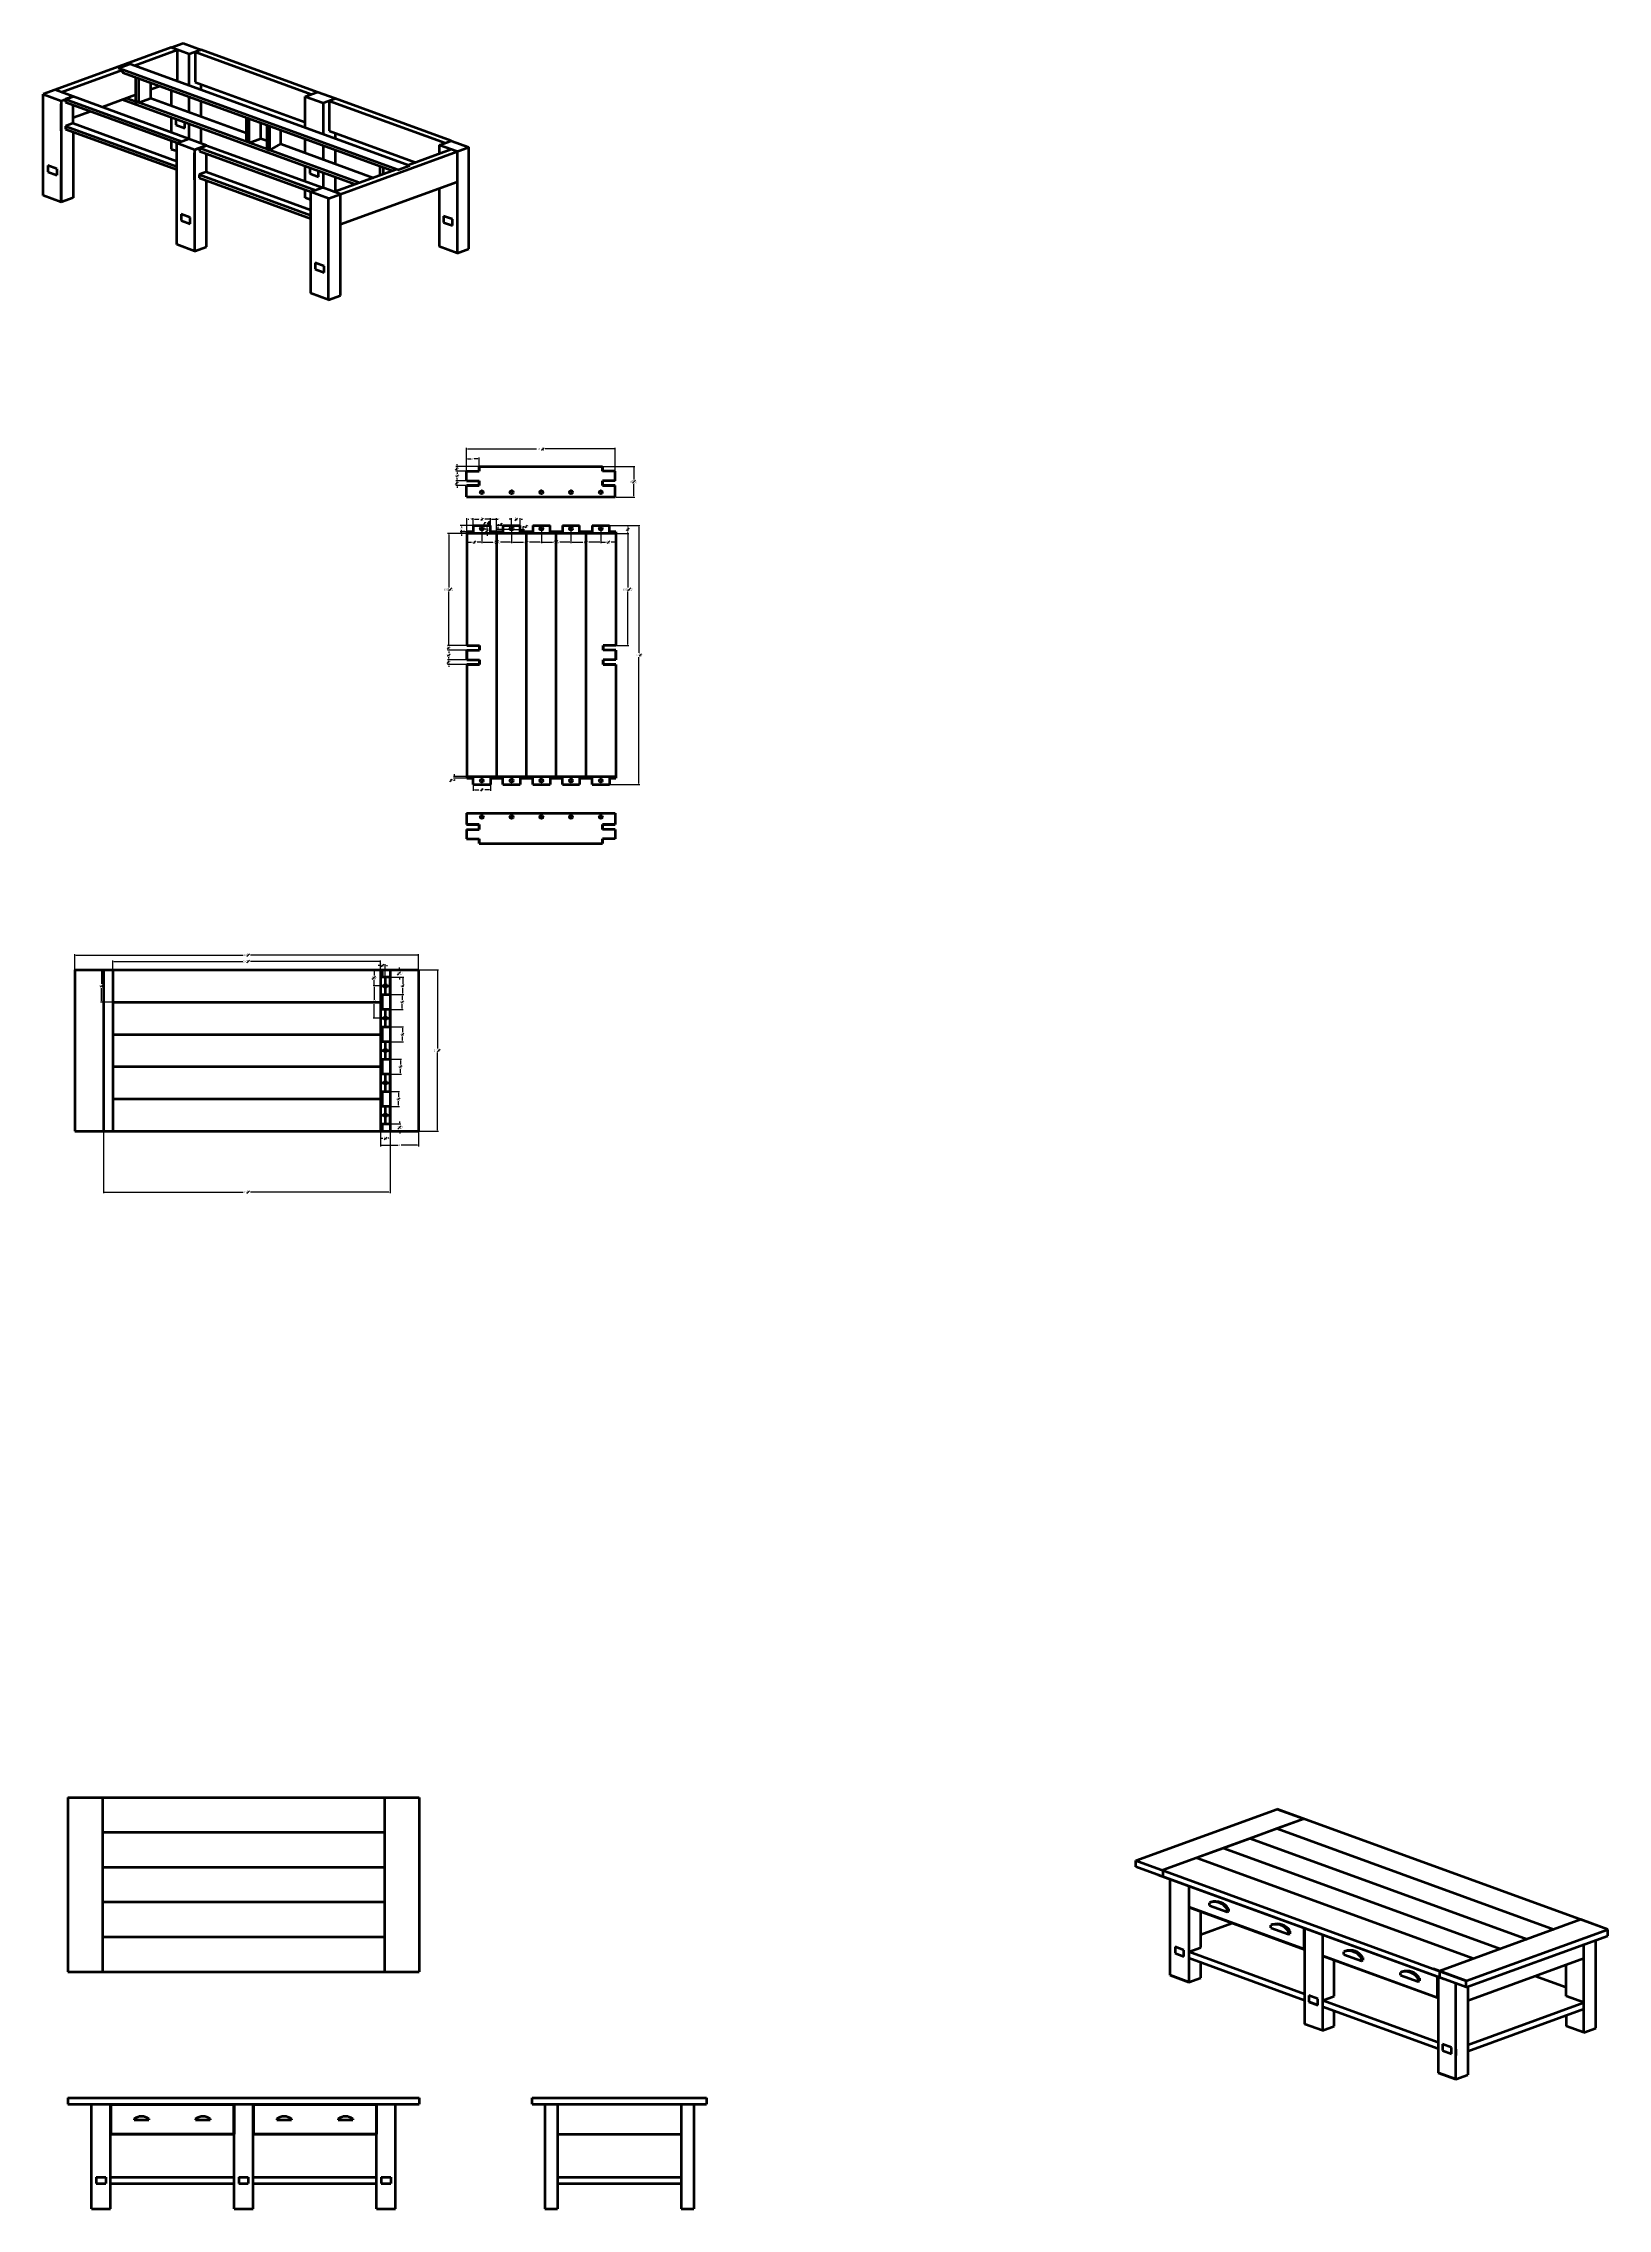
# Model space of a CAD drawing. Header units: inches. Extents: x 13 to 702, y 9 to 351.
# Drawn here: x 454.8 to 701.7, y 9.1 to 350.8 of the extents above; entities that cross this region are included whole.
import ezdxf

# ---------------------------------------------------------------- set-up
doc = ezdxf.new("R2010")
doc.units = ezdxf.units.IN
doc.header["$MEASUREMENT"] = 0
doc.layers.get('0').update_dxf_attribs({"lineweight": 70, "true_color": 0xc2ced6})
doc.layers.add('Dim', color=5, linetype='Continuous')
doc.styles.get("Standard").update_dxf_attribs({"font": 'Arial.ttf'})
doc.dimstyles.new('AnnotativeNickStandard', dxfattribs={"dimscale": 6, "dimtxt": 0.25, "dimasz": 0.18, "dimexe": 0.18, "dimexo": 0.0625, "dimgap": 0.09, "dimtad": 0, "dimtih": 1, "dimtoh": 1, "dimdec": 4, "dimrnd": 0.03125, "dimzin": 0, "dimdsep": 46, "dimlunit": 4, "dimtxsty": 'Standard', "dimcen": 0.09, "dimaunit": 1, "dimadec": 0, "dimazin": 0, "dimtfac": 1, "dimtdec": 4, "dimtofl": 0, "dimtmove": 0, "dimatfit": 3, "dimfxl": 1, "dimfrac": 1, "dimtolj": 1, "dimtzin": 0, "dimarcsym": 0})

msp = doc.modelspace()

# ---------------------------------------------------------------- blocks, each defined once
blk = doc.blocks.new('*D128')
at = {"layer": 'Defpoints', "color": 0, "transparency": 16777216}
for p in [(521.66, 273.45), (522.66, 275.69), (522.66, 274.7)]:
    blk.add_point(p, dxfattribs=at)
at = {"layer": 'Dim', "color": 0, "lineweight": -2, "transparency": 16777216}
for p, q in [((521.66, 273.52), (521.66, 275.87)), ((521.84, 275.69), (521.94, 275.69)), ((522.48, 275.69), (522.38, 275.69)), ((522.66, 274.77), (522.66, 275.87))]:
    blk.add_line(p, q, dxfattribs=at)
at = {"layer": 'Dim', "color": 0, "transparency": 16777216}
for points in [[(521.84, 275.72), (521.84, 275.66), (521.66, 275.69)], [(522.48, 275.72), (522.48, 275.66), (522.66, 275.69)]]:
    blk.add_solid(points, dxfattribs=at)
at = {"layer": 'Dim', "color": 0, "transparency": 16777216, "insert": (522.16, 275.69), "char_height": 0.25, "attachment_point": 5}
blk.add_mtext('\\A1;1"', dxfattribs=at)
blk = doc.blocks.new('*D129')
at = {"layer": 'Defpoints', "color": 0, "transparency": 16777216}
for p in [(520.79, 273.7), (522.66, 274.7), (522.66, 273.7)]:
    blk.add_point(p, dxfattribs=at)
at = {"layer": 'Dim', "color": 0, "lineweight": -2, "transparency": 16777216}
for p, q in [((522.6, 274.7), (520.61, 274.7)), ((522.6, 273.7), (520.61, 273.7)), ((520.79, 274.52), (520.79, 274.42)), ((520.79, 273.88), (520.79, 273.99))]:
    blk.add_line(p, q, dxfattribs=at)
at = {"layer": 'Dim', "color": 0, "transparency": 16777216}
for points in [[(520.76, 274.52), (520.82, 274.52), (520.79, 274.7)], [(520.76, 273.88), (520.82, 273.88), (520.79, 273.7)]]:
    blk.add_solid(points, dxfattribs=at)
at = {"layer": 'Dim', "color": 0, "transparency": 16777216, "insert": (520.79, 274.2), "char_height": 0.25, "attachment_point": 5}
blk.add_mtext('\\A1;1"', dxfattribs=at)
blk = doc.blocks.new('*D130')
at = {"layer": 'Defpoints', "color": 0, "transparency": 16777216}
for p in [(522.66, 274.7), (525.38, 275.69), (525.38, 274.7)]:
    blk.add_point(p, dxfattribs=at)
at = {"layer": 'Dim', "color": 0, "lineweight": -2, "transparency": 16777216}
for p, q in [((522.66, 274.77), (522.66, 275.87)), ((522.84, 275.69), (523.56, 275.69)), ((525.2, 275.69), (524.47, 275.69)), ((525.38, 274.77), (525.38, 275.87))]:
    blk.add_line(p, q, dxfattribs=at)
at = {"layer": 'Dim', "color": 0, "transparency": 16777216}
for points in [[(522.84, 275.72), (522.84, 275.66), (522.66, 275.69)], [(525.2, 275.72), (525.2, 275.66), (525.38, 275.69)]]:
    blk.add_solid(points, dxfattribs=at)
at = {"layer": 'Dim', "color": 0, "transparency": 16777216, "insert": (524.02, 275.69), "char_height": 0.25, "attachment_point": 5}
blk.add_mtext('\\A1;2{\\H1.000000x;\\S3#4;}"', dxfattribs=at)
blk = doc.blocks.new('*D131')
at = {"layer": 'Defpoints', "color": 0, "transparency": 16777216}
for p in [(525.38, 274.7), (526.35, 275.69), (526.35, 273.45)]:
    blk.add_point(p, dxfattribs=at)
at = {"layer": 'Dim', "color": 0, "lineweight": -2, "transparency": 16777216}
for p, q in [((525.38, 274.77), (525.38, 275.87)), ((525.56, 275.69), (526.17, 275.69)), ((526.35, 273.52), (526.35, 275.87)), ((526.35, 275.69), (526.53, 275.69))]:
    blk.add_line(p, q, dxfattribs=at)
at = {"layer": 'Dim', "color": 0, "transparency": 16777216}
for points in [[(525.56, 275.72), (525.56, 275.66), (525.38, 275.69)], [(526.17, 275.72), (526.17, 275.66), (526.35, 275.69)]]:
    blk.add_solid(points, dxfattribs=at)
at = {"layer": 'Dim', "color": 0, "transparency": 16777216, "insert": (526.75, 275.69), "char_height": 0.25, "attachment_point": 5}
blk.add_mtext('\\A1;1"', dxfattribs=at)
blk = doc.blocks.new('*D132')
at = {"layer": 'Defpoints', "color": 0, "transparency": 16777216}
for p in [(528.71, 274.08), (530.06, 275.69), (530.06, 274.7)]:
    blk.add_point(p, dxfattribs=at)
at = {"layer": 'Dim', "color": 0, "lineweight": -2, "transparency": 16777216}
for p, q in [((528.53, 275.69), (528.35, 275.69)), ((528.71, 274.14), (528.71, 275.87)), ((530.06, 274.77), (530.06, 275.87)), ((530.24, 275.69), (530.42, 275.69))]:
    blk.add_line(p, q, dxfattribs=at)
at = {"layer": 'Dim', "color": 0, "transparency": 16777216}
for points in [[(528.53, 275.72), (528.53, 275.66), (528.71, 275.69)], [(530.24, 275.72), (530.24, 275.66), (530.06, 275.69)]]:
    blk.add_solid(points, dxfattribs=at)
at = {"layer": 'Dim', "color": 0, "transparency": 16777216, "insert": (529.39, 275.69), "char_height": 0.25, "attachment_point": 5}
blk.add_mtext('\\A1;1{\\H1.000000x;\\S3#8;}"', dxfattribs=at)
blk = doc.blocks.new('*D133')
at = {"layer": 'Defpoints', "color": 0, "transparency": 16777216}
for p in [(528.71, 274.08), (530.06, 273.45), (530.56, 273.45)]:
    blk.add_point(p, dxfattribs=at)
at = {"layer": 'Dim', "color": 0, "lineweight": -2, "transparency": 16777216}
for p, q in [((528.77, 274.08), (530.74, 274.08)), ((530.13, 273.45), (530.74, 273.45)), ((530.56, 274.08), (530.56, 274.56)), ((530.56, 274.56), (530.74, 274.56)), ((530.56, 273.63), (530.56, 273.9))]:
    blk.add_line(p, q, dxfattribs=at)
at = {"layer": 'Dim', "color": 0, "transparency": 16777216}
for points in [[(530.53, 273.9), (530.59, 273.9), (530.56, 274.08)], [(530.53, 273.63), (530.59, 273.63), (530.56, 273.45)]]:
    blk.add_solid(points, dxfattribs=at)
at = {"layer": 'Dim', "color": 0, "transparency": 16777216, "insert": (531.1, 274.56), "char_height": 0.25, "attachment_point": 5}
blk.add_mtext('\\A1;{\\H1.000000x;\\S5#8;}"', dxfattribs=at)
blk = doc.blocks.new('*D134')
at = {"layer": 'Defpoints', "color": 0, "transparency": 16777216}
for p in [(526.57, 274.7), (527.35, 274.7), (528.71, 274.08)]:
    blk.add_point(p, dxfattribs=at)
at = {"layer": 'Dim', "color": 0, "lineweight": -2, "transparency": 16777216}
for p, q in [((527.28, 274.7), (526.39, 274.7)), ((528.64, 274.08), (526.39, 274.08)), ((526.57, 274.7), (526.57, 274.88)), ((526.57, 274.88), (526.75, 274.88)), ((526.57, 274.26), (526.57, 274.52))]:
    blk.add_line(p, q, dxfattribs=at)
at = {"layer": 'Dim', "color": 0, "transparency": 16777216}
for points in [[(526.54, 274.52), (526.6, 274.52), (526.57, 274.7)], [(526.54, 274.26), (526.6, 274.26), (526.57, 274.08)]]:
    blk.add_solid(points, dxfattribs=at)
at = {"layer": 'Dim', "color": 0, "transparency": 16777216, "insert": (527.1, 274.88), "char_height": 0.25, "attachment_point": 5}
blk.add_mtext('\\A1;{\\H1.000000x;\\S5#8;}"', dxfattribs=at)
blk = doc.blocks.new('*D136')
at = {"layer": 'Defpoints', "color": 0, "transparency": 16777216}
for p in [(544.16, 274.7), (544.16, 233.83), (548.8, 233.83)]:
    blk.add_point(p, dxfattribs=at)
at = {"layer": 'Dim', "color": 0, "lineweight": -2, "transparency": 16777216}
for p, q in [((544.22, 274.7), (548.98, 274.7)), ((548.8, 274.52), (548.8, 254.61)), ((548.8, 234.01), (548.8, 253.93)), ((544.22, 233.83), (548.98, 233.83))]:
    blk.add_line(p, q, dxfattribs=at)
at = {"layer": 'Dim', "color": 0, "transparency": 16777216}
for points in [[(548.77, 274.52), (548.83, 274.52), (548.8, 274.7)], [(548.77, 234.01), (548.83, 234.01), (548.8, 233.83)]]:
    blk.add_solid(points, dxfattribs=at)
at = {"layer": 'Dim', "color": 0, "transparency": 16777216, "insert": (548.8, 254.27), "char_height": 0.25, "attachment_point": 5}
blk.add_mtext('\\A1;3\'-4{\\H1.000000x;\\S7#8;}"', dxfattribs=at)
blk = doc.blocks.new('*D138')
at = {"layer": 'Defpoints', "color": 0, "transparency": 16777216}
for p in [(520.79, 273.45), (521.66, 273.45), (521.66, 273.45)]:
    blk.add_point(p, dxfattribs=at)
at = {"layer": 'Dim', "color": 0, "lineweight": -2, "transparency": 16777216}
for p, q in [((521.6, 273.45), (520.61, 273.45)), ((521.6, 273.45), (520.61, 273.45)), ((520.79, 273.63), (520.79, 273.81)), ((520.79, 273.81), (520.97, 273.81)), ((520.79, 273.27), (520.79, 273.09))]:
    blk.add_line(p, q, dxfattribs=at)
at = {"layer": 'Dim', "color": 0, "transparency": 16777216}
for points in [[(520.76, 273.63), (520.82, 273.63), (520.79, 273.45)], [(520.76, 273.27), (520.82, 273.27), (520.79, 273.45)]]:
    blk.add_solid(points, dxfattribs=at)
at = {"layer": 'Dim', "color": 0, "transparency": 16777216, "insert": (521.2, 273.81), "char_height": 0.25, "attachment_point": 5}
blk.add_mtext('\\A1;0"', dxfattribs=at)
blk = doc.blocks.new('*D139')
at = {"layer": 'Defpoints', "color": 0, "transparency": 16777216}
for p in [(545.07, 286.79), (521.57, 283.28), (545.07, 283.28)]:
    blk.add_point(p, dxfattribs=at)
at = {"layer": 'Dim', "color": 0, "lineweight": -2, "transparency": 16777216}
for p, q in [((521.57, 283.34), (521.57, 286.97)), ((521.75, 286.79), (532.65, 286.79)), ((544.89, 286.79), (534, 286.79)), ((545.07, 283.34), (545.07, 286.97))]:
    blk.add_line(p, q, dxfattribs=at)
at = {"layer": 'Dim', "color": 0, "transparency": 16777216}
for points in [[(521.75, 286.82), (521.75, 286.76), (521.57, 286.79)], [(544.89, 286.82), (544.89, 286.76), (545.07, 286.79)]]:
    blk.add_solid(points, dxfattribs=at)
at = {"layer": 'Dim', "color": 0, "transparency": 16777216, "insert": (533.32, 286.79), "char_height": 0.25, "attachment_point": 5}
blk.add_mtext('\\A1;1\'-11{\\H1.000000x;\\S1#2;}"', dxfattribs=at)
blk = doc.blocks.new('*D140')
at = {"layer": 'Defpoints', "color": 0, "transparency": 16777216}
for p in [(543.07, 284.03), (545.07, 279.21), (548, 279.21)]:
    blk.add_point(p, dxfattribs=at)
at = {"layer": 'Dim', "color": 0, "lineweight": -2, "transparency": 16777216}
for p, q in [((543.14, 284.03), (548.18, 284.03)), ((548, 283.85), (548, 281.96)), ((548, 279.39), (548, 281.28)), ((545.14, 279.21), (548.18, 279.21))]:
    blk.add_line(p, q, dxfattribs=at)
at = {"layer": 'Dim', "color": 0, "transparency": 16777216}
for points in [[(547.97, 283.85), (548.03, 283.85), (548, 284.03)], [(547.97, 279.39), (548.03, 279.39), (548, 279.21)]]:
    blk.add_solid(points, dxfattribs=at)
at = {"layer": 'Dim', "color": 0, "transparency": 16777216, "insert": (548, 281.62), "char_height": 0.25, "attachment_point": 5}
blk.add_mtext('\\A1;4{\\H1.000000x;\\S13#16;}"', dxfattribs=at)
blk = doc.blocks.new('*D141')
at = {"layer": 'Defpoints', "color": 0, "transparency": 16777216}
for p in [(524.02, 274.2), (524.02, 273.45), (524.86, 273.45)]:
    blk.add_point(p, dxfattribs=at)
at = {"layer": 'Dim', "color": 0, "lineweight": -2, "transparency": 16777216}
for p, q in [((524.08, 274.2), (525.04, 274.2)), ((524.08, 273.45), (525.04, 273.45)), ((524.86, 274.38), (524.86, 274.56)), ((524.86, 273.27), (524.86, 273.09))]:
    blk.add_line(p, q, dxfattribs=at)
at = {"layer": 'Dim', "color": 0, "transparency": 16777216}
for points in [[(524.83, 274.38), (524.89, 274.38), (524.86, 274.2)], [(524.83, 273.27), (524.89, 273.27), (524.86, 273.45)]]:
    blk.add_solid(points, dxfattribs=at)
at = {"layer": 'Dim', "color": 0, "transparency": 16777216, "insert": (524.86, 273.83), "char_height": 0.25, "attachment_point": 5}
blk.add_mtext('\\A1;{\\H1.000000x;\\S3#4;}"', dxfattribs=at)
blk = doc.blocks.new('*D142')
at = {"layer": 'Defpoints', "color": 0, "transparency": 16777216}
for p in [(521.66, 273.45), (524.02, 274.2), (524.02, 272.09)]:
    blk.add_point(p, dxfattribs=at)
at = {"layer": 'Dim', "color": 0, "lineweight": -2, "transparency": 16777216}
for p, q in [((524.02, 274.14), (524.02, 271.91)), ((521.66, 273.39), (521.66, 271.91)), ((521.84, 272.09), (522.39, 272.09)), ((523.84, 272.09), (523.29, 272.09))]:
    blk.add_line(p, q, dxfattribs=at)
at = {"layer": 'Dim', "color": 0, "transparency": 16777216}
for points in [[(521.84, 272.12), (521.84, 272.06), (521.66, 272.09)], [(523.84, 272.12), (523.84, 272.06), (524.02, 272.09)]]:
    blk.add_solid(points, dxfattribs=at)
at = {"layer": 'Dim', "color": 0, "transparency": 16777216, "insert": (522.84, 272.09), "char_height": 0.25, "attachment_point": 5}
blk.add_mtext('\\A1;2{\\H1.000000x;\\S3#8;}"', dxfattribs=at)
blk = doc.blocks.new('*D143')
at = {"layer": 'Defpoints', "color": 0, "transparency": 16777216}
for p in [(524.02, 274.2), (528.71, 274.2), (528.71, 272.09)]:
    blk.add_point(p, dxfattribs=at)
at = {"layer": 'Dim', "color": 0, "lineweight": -2, "transparency": 16777216}
for p, q in [((524.02, 274.14), (524.02, 271.91)), ((528.71, 274.14), (528.71, 271.91)), ((524.2, 272.09), (525.77, 272.09)), ((528.53, 272.09), (526.95, 272.09))]:
    blk.add_line(p, q, dxfattribs=at)
at = {"layer": 'Dim', "color": 0, "transparency": 16777216}
for points in [[(524.2, 272.12), (524.2, 272.06), (524.02, 272.09)], [(528.53, 272.12), (528.53, 272.06), (528.71, 272.09)]]:
    blk.add_solid(points, dxfattribs=at)
at = {"layer": 'Dim', "color": 0, "transparency": 16777216, "insert": (526.36, 272.09), "char_height": 0.25, "attachment_point": 5}
blk.add_mtext('\\A1;4{\\H1.000000x;\\S11#16;}"', dxfattribs=at)
blk = doc.blocks.new('*D144')
at = {"layer": 'Defpoints', "color": 0, "transparency": 16777216}
for p in [(528.71, 274.2), (533.42, 274.2), (533.42, 272.09)]:
    blk.add_point(p, dxfattribs=at)
at = {"layer": 'Dim', "color": 0, "lineweight": -2, "transparency": 16777216}
for p, q in [((528.71, 274.14), (528.71, 271.91)), ((533.42, 274.14), (533.42, 271.91)), ((528.89, 272.09), (530.61, 272.09)), ((533.24, 272.09), (531.52, 272.09))]:
    blk.add_line(p, q, dxfattribs=at)
at = {"layer": 'Dim', "color": 0, "transparency": 16777216}
for points in [[(528.89, 272.12), (528.89, 272.06), (528.71, 272.09)], [(533.24, 272.12), (533.24, 272.06), (533.42, 272.09)]]:
    blk.add_solid(points, dxfattribs=at)
at = {"layer": 'Dim', "color": 0, "transparency": 16777216, "insert": (531.06, 272.09), "char_height": 0.25, "attachment_point": 5}
blk.add_mtext('\\A1;4{\\H1.000000x;\\S3#4;}"', dxfattribs=at)
blk = doc.blocks.new('*D145')
at = {"layer": 'Defpoints', "color": 0, "transparency": 16777216}
for p in [(533.42, 274.2), (538.08, 274.2), (538.08, 272.09)]:
    blk.add_point(p, dxfattribs=at)
at = {"layer": 'Dim', "color": 0, "lineweight": -2, "transparency": 16777216}
for p, q in [((533.42, 274.14), (533.42, 271.91)), ((538.08, 274.14), (538.08, 271.91)), ((533.6, 272.09), (535.17, 272.09)), ((537.9, 272.09), (536.34, 272.09))]:
    blk.add_line(p, q, dxfattribs=at)
at = {"layer": 'Dim', "color": 0, "transparency": 16777216}
for points in [[(533.6, 272.12), (533.6, 272.06), (533.42, 272.09)], [(537.9, 272.12), (537.9, 272.06), (538.08, 272.09)]]:
    blk.add_solid(points, dxfattribs=at)
at = {"layer": 'Dim', "color": 0, "transparency": 16777216, "insert": (535.75, 272.09), "char_height": 0.25, "attachment_point": 5}
blk.add_mtext('\\A1;4{\\H1.000000x;\\S11#16;}"', dxfattribs=at)
blk = doc.blocks.new('*D146')
at = {"layer": 'Defpoints', "color": 0, "transparency": 16777216}
for p in [(538.08, 274.2), (542.8, 274.2), (542.8, 272.09)]:
    blk.add_point(p, dxfattribs=at)
at = {"layer": 'Dim', "color": 0, "lineweight": -2, "transparency": 16777216}
for p, q in [((538.08, 274.14), (538.08, 271.91)), ((542.8, 274.14), (542.8, 271.91)), ((538.26, 272.09), (539.98, 272.09)), ((542.62, 272.09), (540.9, 272.09))]:
    blk.add_line(p, q, dxfattribs=at)
at = {"layer": 'Dim', "color": 0, "transparency": 16777216}
for points in [[(538.26, 272.12), (538.26, 272.06), (538.08, 272.09)], [(542.62, 272.12), (542.62, 272.06), (542.8, 272.09)]]:
    blk.add_solid(points, dxfattribs=at)
at = {"layer": 'Dim', "color": 0, "transparency": 16777216, "insert": (540.44, 272.09), "char_height": 0.25, "attachment_point": 5}
blk.add_mtext('\\A1;4{\\H1.000000x;\\S3#4;}"', dxfattribs=at)
blk = doc.blocks.new('*D147')
at = {"layer": 'Defpoints', "color": 0, "transparency": 16777216}
for p in [(542.8, 274.2), (545.16, 273.45), (545.16, 272.09)]:
    blk.add_point(p, dxfattribs=at)
at = {"layer": 'Dim', "color": 0, "lineweight": -2, "transparency": 16777216}
for p, q in [((542.8, 274.14), (542.8, 271.91)), ((542.98, 272.09), (543.53, 272.09)), ((544.98, 272.09), (544.43, 272.09)), ((545.16, 273.39), (545.16, 271.91))]:
    blk.add_line(p, q, dxfattribs=at)
at = {"layer": 'Dim', "color": 0, "transparency": 16777216}
for points in [[(542.98, 272.12), (542.98, 272.06), (542.8, 272.09)], [(544.98, 272.12), (544.98, 272.06), (545.16, 272.09)]]:
    blk.add_solid(points, dxfattribs=at)
at = {"layer": 'Dim', "color": 0, "transparency": 16777216, "insert": (543.98, 272.09), "char_height": 0.25, "attachment_point": 5}
blk.add_mtext('\\A1;2{\\H1.000000x;\\S3#8;}"', dxfattribs=at)
blk = doc.blocks.new('*D148')
at = {"layer": 'Defpoints', "color": 0, "transparency": 16777216}
for p in [(523.57, 285.25), (523.57, 284.03), (521.57, 283.28)]:
    blk.add_point(p, dxfattribs=at)
at = {"layer": 'Dim', "color": 0, "lineweight": -2, "transparency": 16777216}
for p, q in [((521.57, 283.34), (521.57, 285.43)), ((521.75, 285.25), (522.34, 285.25)), ((523.39, 285.25), (522.81, 285.25)), ((523.57, 284.09), (523.57, 285.43))]:
    blk.add_line(p, q, dxfattribs=at)
at = {"layer": 'Dim', "color": 0, "transparency": 16777216}
for points in [[(521.75, 285.28), (521.75, 285.22), (521.57, 285.25)], [(523.39, 285.28), (523.39, 285.22), (523.57, 285.25)]]:
    blk.add_solid(points, dxfattribs=at)
at = {"layer": 'Dim', "color": 0, "transparency": 16777216, "insert": (522.57, 285.25), "char_height": 0.25, "attachment_point": 5}
blk.add_mtext('\\A1;2"', dxfattribs=at)
blk = doc.blocks.new('*D149')
at = {"layer": 'Defpoints', "color": 0, "transparency": 16777216}
for p in [(520.11, 281.78), (521.57, 283.28), (521.57, 281.78)]:
    blk.add_point(p, dxfattribs=at)
at = {"layer": 'Dim', "color": 0, "lineweight": -2, "transparency": 16777216}
for p, q in [((521.51, 283.28), (519.93, 283.28)), ((521.51, 281.78), (519.93, 281.78)), ((520.11, 283.1), (520.11, 282.87)), ((520.11, 281.96), (520.11, 282.19))]:
    blk.add_line(p, q, dxfattribs=at)
at = {"layer": 'Dim', "color": 0, "transparency": 16777216}
for points in [[(520.08, 283.1), (520.14, 283.1), (520.11, 283.28)], [(520.08, 281.96), (520.14, 281.96), (520.11, 281.78)]]:
    blk.add_solid(points, dxfattribs=at)
at = {"layer": 'Dim', "color": 0, "transparency": 16777216, "insert": (520.11, 282.53), "char_height": 0.25, "attachment_point": 5}
blk.add_mtext('\\A1;1{\\H1.000000x;\\S1#2;}"', dxfattribs=at)
blk = doc.blocks.new('*D150')
at = {"layer": 'Defpoints', "color": 0, "transparency": 16777216}
for p in [(520.11, 281.03), (521.57, 281.78), (521.57, 281.03)]:
    blk.add_point(p, dxfattribs=at)
at = {"layer": 'Dim', "color": 0, "lineweight": -2, "transparency": 16777216}
for p, q in [((521.51, 281.78), (519.93, 281.78)), ((521.51, 281.03), (519.93, 281.03)), ((520.11, 281.96), (520.11, 282.14)), ((520.11, 280.85), (520.11, 280.67))]:
    blk.add_line(p, q, dxfattribs=at)
at = {"layer": 'Dim', "color": 0, "transparency": 16777216}
for points in [[(520.08, 281.96), (520.14, 281.96), (520.11, 281.78)], [(520.08, 280.85), (520.14, 280.85), (520.11, 281.03)]]:
    blk.add_solid(points, dxfattribs=at)
at = {"layer": 'Dim', "color": 0, "transparency": 16777216, "insert": (520.11, 281.4), "char_height": 0.25, "attachment_point": 5}
blk.add_mtext('\\A1;{\\H1.000000x;\\S3#4;}"', dxfattribs=at)
blk = doc.blocks.new('*D151')
at = {"layer": 'Defpoints', "color": 0, "transparency": 16777216}
for p in [(523.57, 284.03), (520.11, 283.28), (521.57, 283.28)]:
    blk.add_point(p, dxfattribs=at)
at = {"layer": 'Dim', "color": 0, "lineweight": -2, "transparency": 16777216}
for p, q in [((523.51, 284.03), (519.93, 284.03)), ((520.11, 284.21), (520.11, 284.39)), ((521.51, 283.28), (519.93, 283.28)), ((520.11, 283.1), (520.11, 282.92))]:
    blk.add_line(p, q, dxfattribs=at)
at = {"layer": 'Dim', "color": 0, "transparency": 16777216}
for points in [[(520.08, 284.21), (520.14, 284.21), (520.11, 284.03)], [(520.08, 283.1), (520.14, 283.1), (520.11, 283.28)]]:
    blk.add_solid(points, dxfattribs=at)
at = {"layer": 'Dim', "color": 0, "transparency": 16777216, "insert": (520.11, 283.65), "char_height": 0.25, "attachment_point": 5}
blk.add_mtext('\\A1;{\\H1.000000x;\\S3#4;}"', dxfattribs=at)
blk = doc.blocks.new('*D152')
at = {"layer": 'Defpoints', "color": 0, "transparency": 16777216}
for p in [(518.78, 255.02), (521.66, 255.77), (521.66, 255.02)]:
    blk.add_point(p, dxfattribs=at)
at = {"layer": 'Dim', "color": 0, "lineweight": -2, "transparency": 16777216}
for p, q in [((521.6, 255.77), (518.6, 255.77)), ((521.6, 255.02), (518.6, 255.02)), ((518.78, 255.95), (518.78, 256.13)), ((518.78, 254.84), (518.78, 254.66))]:
    blk.add_line(p, q, dxfattribs=at)
at = {"layer": 'Dim', "color": 0, "transparency": 16777216}
for points in [[(518.75, 255.95), (518.81, 255.95), (518.78, 255.77)], [(518.75, 254.84), (518.81, 254.84), (518.78, 255.02)]]:
    blk.add_solid(points, dxfattribs=at)
at = {"layer": 'Dim', "color": 0, "transparency": 16777216, "insert": (518.78, 255.39), "char_height": 0.25, "attachment_point": 5}
blk.add_mtext('\\A1;{\\H1.000000x;\\S3#4;}"', dxfattribs=at)
blk = doc.blocks.new('*D153')
at = {"layer": 'Defpoints', "color": 0, "transparency": 16777216}
for p in [(518.78, 253.52), (521.66, 255.02), (521.66, 253.52)]:
    blk.add_point(p, dxfattribs=at)
at = {"layer": 'Dim', "color": 0, "lineweight": -2, "transparency": 16777216}
for p, q in [((521.6, 255.02), (518.6, 255.02)), ((521.6, 253.52), (518.6, 253.52)), ((518.78, 254.84), (518.78, 254.61)), ((518.78, 253.7), (518.78, 253.93))]:
    blk.add_line(p, q, dxfattribs=at)
at = {"layer": 'Dim', "color": 0, "transparency": 16777216}
for points in [[(518.75, 254.84), (518.81, 254.84), (518.78, 255.02)], [(518.75, 253.7), (518.81, 253.7), (518.78, 253.52)]]:
    blk.add_solid(points, dxfattribs=at)
at = {"layer": 'Dim', "color": 0, "transparency": 16777216, "insert": (518.78, 254.27), "char_height": 0.25, "attachment_point": 5}
blk.add_mtext('\\A1;1{\\H1.000000x;\\S1#2;}"', dxfattribs=at)
blk = doc.blocks.new('*D154')
at = {"layer": 'Defpoints', "color": 0, "transparency": 16777216}
for p in [(521.66, 253.52), (518.78, 252.77), (521.66, 252.77)]:
    blk.add_point(p, dxfattribs=at)
at = {"layer": 'Dim', "color": 0, "lineweight": -2, "transparency": 16777216}
for p, q in [((521.6, 253.52), (518.6, 253.52)), ((518.78, 253.7), (518.78, 253.88)), ((521.6, 252.77), (518.6, 252.77)), ((518.78, 252.59), (518.78, 252.41))]:
    blk.add_line(p, q, dxfattribs=at)
at = {"layer": 'Dim', "color": 0, "transparency": 16777216}
for points in [[(518.75, 253.7), (518.81, 253.7), (518.78, 253.52)], [(518.75, 252.59), (518.81, 252.59), (518.78, 252.77)]]:
    blk.add_solid(points, dxfattribs=at)
at = {"layer": 'Dim', "color": 0, "transparency": 16777216, "insert": (518.78, 253.14), "char_height": 0.25, "attachment_point": 5}
blk.add_mtext('\\A1;{\\H1.000000x;\\S3#4;}"', dxfattribs=at)
blk = doc.blocks.new('*D155')
at = {"layer": 'Defpoints', "color": 0, "transparency": 16777216}
for p in [(521.66, 273.45), (518.8, 255.77), (521.66, 255.77)]:
    blk.add_point(p, dxfattribs=at)
at = {"layer": 'Dim', "color": 0, "lineweight": -2, "transparency": 16777216}
for p, q in [((521.6, 273.45), (518.62, 273.45)), ((518.8, 273.27), (518.8, 264.95)), ((518.8, 255.95), (518.8, 264.27)), ((521.6, 255.77), (518.62, 255.77))]:
    blk.add_line(p, q, dxfattribs=at)
at = {"layer": 'Dim', "color": 0, "transparency": 16777216}
for points in [[(518.77, 273.27), (518.83, 273.27), (518.8, 273.45)], [(518.77, 255.95), (518.83, 255.95), (518.8, 255.77)]]:
    blk.add_solid(points, dxfattribs=at)
at = {"layer": 'Dim', "color": 0, "transparency": 16777216, "insert": (518.8, 264.61), "char_height": 0.25, "attachment_point": 5}
blk.add_mtext('\\A1;1\'-5{\\H1.000000x;\\S11#16;}"', dxfattribs=at)
blk = doc.blocks.new('*D156')
at = {"layer": 'Defpoints', "color": 0, "transparency": 16777216}
for p in [(545.16, 273.45), (545.16, 255.77), (547.05, 255.77)]:
    blk.add_point(p, dxfattribs=at)
at = {"layer": 'Dim', "color": 0, "lineweight": -2, "transparency": 16777216}
for p, q in [((545.22, 273.45), (547.23, 273.45)), ((547.05, 273.27), (547.05, 264.95)), ((547.05, 255.95), (547.05, 264.27)), ((545.22, 255.77), (547.23, 255.77))]:
    blk.add_line(p, q, dxfattribs=at)
at = {"layer": 'Dim', "color": 0, "transparency": 16777216}
for points in [[(547.02, 273.27), (547.08, 273.27), (547.05, 273.45)], [(547.02, 255.95), (547.08, 255.95), (547.05, 255.77)]]:
    blk.add_solid(points, dxfattribs=at)
at = {"layer": 'Dim', "color": 0, "transparency": 16777216, "insert": (547.05, 264.61), "char_height": 0.25, "attachment_point": 5}
blk.add_mtext('\\A1;1\'-5{\\H1.000000x;\\S11#16;}"', dxfattribs=at)
blk = doc.blocks.new('*D163')
at = {"layer": 'Defpoints', "color": 0, "transparency": 16777216}
for p in [(544.16, 274.7), (545.16, 273.45), (547.05, 273.45)]:
    blk.add_point(p, dxfattribs=at)
at = {"layer": 'Dim', "color": 0, "lineweight": -2, "transparency": 16777216}
for p, q in [((544.22, 274.7), (547.23, 274.7)), ((545.22, 273.45), (547.23, 273.45)), ((547.05, 274.52), (547.05, 274.42)), ((547.05, 273.63), (547.05, 273.74))]:
    blk.add_line(p, q, dxfattribs=at)
at = {"layer": 'Dim', "color": 0, "transparency": 16777216}
for points in [[(547.02, 274.52), (547.08, 274.52), (547.05, 274.7)], [(547.02, 273.63), (547.08, 273.63), (547.05, 273.45)]]:
    blk.add_solid(points, dxfattribs=at)
at = {"layer": 'Dim', "color": 0, "transparency": 16777216, "insert": (547.05, 274.08), "char_height": 0.25, "attachment_point": 5}
blk.add_mtext('\\A1;1{\\H1.000000x;\\S1#4;}"', dxfattribs=at)
blk = doc.blocks.new('*D171')
at = {"layer": 'Defpoints', "color": 0, "transparency": 16777216}
for p in [(514.02, 206.9), (459.77, 204.6), (514.02, 204.6)]:
    blk.add_point(p, dxfattribs=at)
at = {"layer": 'Dim', "color": 0, "lineweight": -2, "transparency": 16777216}
for p, q in [((459.77, 204.66), (459.77, 207.08)), ((459.95, 206.9), (486.29, 206.9)), ((513.84, 206.9), (487.51, 206.9)), ((514.02, 204.66), (514.02, 207.08))]:
    blk.add_line(p, q, dxfattribs=at)
at = {"layer": 'Dim', "color": 0, "transparency": 16777216}
for points in [[(459.95, 206.93), (459.95, 206.87), (459.77, 206.9)], [(513.84, 206.93), (513.84, 206.87), (514.02, 206.9)]]:
    blk.add_solid(points, dxfattribs=at)
at = {"layer": 'Dim', "color": 0, "transparency": 16777216, "insert": (486.9, 206.9), "char_height": 0.25, "attachment_point": 5}
blk.add_mtext('\\A1;4\'-6{\\H1.000000x;\\S1#4;}"', dxfattribs=at)
blk = doc.blocks.new('*D172')
at = {"layer": 'Defpoints', "color": 0, "transparency": 16777216}
for p in [(508.02, 205.9), (465.77, 204.6), (508.02, 204.6)]:
    blk.add_point(p, dxfattribs=at)
at = {"layer": 'Dim', "color": 0, "lineweight": -2, "transparency": 16777216}
for p, q in [((465.77, 204.66), (465.77, 206.08)), ((465.95, 205.9), (486.29, 205.9)), ((507.84, 205.9), (487.5, 205.9)), ((508.02, 204.66), (508.02, 206.08))]:
    blk.add_line(p, q, dxfattribs=at)
at = {"layer": 'Dim', "color": 0, "transparency": 16777216}
for points in [[(465.95, 205.93), (465.95, 205.87), (465.77, 205.9)], [(507.84, 205.93), (507.84, 205.87), (508.02, 205.9)]]:
    blk.add_solid(points, dxfattribs=at)
at = {"layer": 'Dim', "color": 0, "transparency": 16777216, "insert": (486.9, 205.9), "char_height": 0.25, "attachment_point": 5}
blk.add_mtext('\\A1;3\'-6{\\H1.000000x;\\S1#4;}"', dxfattribs=at)
blk = doc.blocks.new('*D173')
at = {"layer": 'Defpoints', "color": 0, "transparency": 16777216}
for p in [(465.77, 204.6), (464, 199.5), (465.77, 199.5)]:
    blk.add_point(p, dxfattribs=at)
at = {"layer": 'Dim', "color": 0, "lineweight": -2, "transparency": 16777216}
for p, q in [((465.71, 204.6), (463.82, 204.6)), ((464, 204.42), (464, 202.39)), ((464, 199.68), (464, 201.71)), ((465.71, 199.5), (463.82, 199.5))]:
    blk.add_line(p, q, dxfattribs=at)
at = {"layer": 'Dim', "color": 0, "transparency": 16777216}
for points in [[(463.97, 204.42), (464.03, 204.42), (464, 204.6)], [(463.97, 199.68), (464.03, 199.68), (464, 199.5)]]:
    blk.add_solid(points, dxfattribs=at)
at = {"layer": 'Dim', "color": 0, "transparency": 16777216, "insert": (464, 202.05), "char_height": 0.25, "attachment_point": 5}
blk.add_mtext('\\A1;5{\\H1.000000x;\\S1#8;}"', dxfattribs=at)
blk = doc.blocks.new('*D174')
at = {"layer": 'Defpoints', "color": 0, "transparency": 16777216}
for p in [(514.02, 204.6), (514.02, 179.1), (517, 179.1)]:
    blk.add_point(p, dxfattribs=at)
at = {"layer": 'Dim', "color": 0, "lineweight": -2, "transparency": 16777216}
for p, q in [((514.08, 204.6), (517.18, 204.6)), ((517, 204.42), (517, 192.19)), ((517, 179.28), (517, 191.51)), ((514.08, 179.1), (517.18, 179.1))]:
    blk.add_line(p, q, dxfattribs=at)
at = {"layer": 'Dim', "color": 0, "transparency": 16777216}
for points in [[(516.97, 204.42), (517.03, 204.42), (517, 204.6)], [(516.97, 179.28), (517.03, 179.28), (517, 179.1)]]:
    blk.add_solid(points, dxfattribs=at)
at = {"layer": 'Dim', "color": 0, "transparency": 16777216, "insert": (517, 191.85), "char_height": 0.25, "attachment_point": 5}
blk.add_mtext('\\A1;2\'-1{\\H1.000000x;\\S1#2;}"', dxfattribs=at)
blk = doc.blocks.new('*D176')
at = {"layer": 'Defpoints', "color": 0, "transparency": 16777216}
for p in [(508.02, 179.1), (514.02, 179.1), (514.02, 176.9)]:
    blk.add_point(p, dxfattribs=at)
at = {"layer": 'Dim', "color": 0, "lineweight": -2, "transparency": 16777216}
for p, q in [((508.02, 179.04), (508.02, 176.72)), ((514.02, 179.04), (514.02, 176.72)), ((508.2, 176.9), (510.78, 176.9)), ((513.84, 176.9), (511.26, 176.9))]:
    blk.add_line(p, q, dxfattribs=at)
at = {"layer": 'Dim', "color": 0, "transparency": 16777216}
for points in [[(508.2, 176.93), (508.2, 176.87), (508.02, 176.9)], [(513.84, 176.93), (513.84, 176.87), (514.02, 176.9)]]:
    blk.add_solid(points, dxfattribs=at)
at = {"layer": 'Dim', "color": 0, "transparency": 16777216, "insert": (511.02, 176.9), "char_height": 0.25, "attachment_point": 5}
blk.add_mtext('\\A1;6"', dxfattribs=at)
blk = doc.blocks.new('*D177')
at = {"layer": 'Defpoints', "color": 0, "transparency": 16777216}
for p in [(464.27, 179.1), (509.52, 179.1), (509.52, 169.5)]:
    blk.add_point(p, dxfattribs=at)
at = {"layer": 'Dim', "color": 0, "lineweight": -2, "transparency": 16777216}
for p, q in [((464.27, 179.04), (464.27, 169.32)), ((509.52, 179.04), (509.52, 169.32)), ((464.45, 169.5), (486.29, 169.5)), ((509.34, 169.5), (487.5, 169.5))]:
    blk.add_line(p, q, dxfattribs=at)
at = {"layer": 'Dim', "color": 0, "transparency": 16777216}
for points in [[(464.45, 169.53), (464.45, 169.47), (464.27, 169.5)], [(509.34, 169.53), (509.34, 169.47), (509.52, 169.5)]]:
    blk.add_solid(points, dxfattribs=at)
at = {"layer": 'Dim', "color": 0, "transparency": 16777216, "insert": (486.9, 169.5), "char_height": 0.25, "attachment_point": 5}
blk.add_mtext('\\A1;3\'-9{\\H1.000000x;\\S1#4;}"', dxfattribs=at)
blk = doc.blocks.new('*D178')
at = {"layer": 'Defpoints', "color": 0, "transparency": 16777216}
for p in [(508.02, 179.1), (509.52, 179.1), (509.52, 178)]:
    blk.add_point(p, dxfattribs=at)
at = {"layer": 'Dim', "color": 0, "lineweight": -2, "transparency": 16777216}
for p, q in [((508.02, 179.04), (508.02, 177.82)), ((508.2, 178), (508.37, 178)), ((509.34, 178), (509.17, 178)), ((509.52, 179.04), (509.52, 177.82))]:
    blk.add_line(p, q, dxfattribs=at)
at = {"layer": 'Dim', "color": 0, "transparency": 16777216}
for points in [[(508.2, 178.03), (508.2, 177.97), (508.02, 178)], [(509.34, 178.03), (509.34, 177.97), (509.52, 178)]]:
    blk.add_solid(points, dxfattribs=at)
at = {"layer": 'Dim', "color": 0, "transparency": 16777216, "insert": (508.77, 178), "char_height": 0.25, "attachment_point": 5}
blk.add_mtext('\\A1;1{\\H1.000000x;\\S1#2;}"', dxfattribs=at)
blk = doc.blocks.new('*D179')
at = {"layer": 'Defpoints', "color": 0, "transparency": 16777216}
for p in [(522.66, 233.83), (525.38, 233.83), (525.38, 233)]:
    blk.add_point(p, dxfattribs=at)
at = {"layer": 'Dim', "color": 0, "lineweight": -2, "transparency": 16777216}
for p, q in [((522.66, 233.77), (522.66, 232.82)), ((522.84, 233), (523.56, 233)), ((525.2, 233), (524.47, 233)), ((525.38, 233.77), (525.38, 232.82))]:
    blk.add_line(p, q, dxfattribs=at)
at = {"layer": 'Dim', "color": 0, "transparency": 16777216}
for points in [[(522.84, 233.03), (522.84, 232.97), (522.66, 233)], [(525.2, 233.03), (525.2, 232.97), (525.38, 233)]]:
    blk.add_solid(points, dxfattribs=at)
at = {"layer": 'Dim', "color": 0, "transparency": 16777216, "insert": (524.02, 233), "char_height": 0.25, "attachment_point": 5}
blk.add_mtext('\\A1;2{\\H1.000000x;\\S3#4;}"', dxfattribs=at)
blk = doc.blocks.new('*D180')
at = {"layer": 'Defpoints', "color": 0, "transparency": 16777216}
for p in [(508.02, 204.6), (509.52, 203.43), (511.01, 203.43)]:
    blk.add_point(p, dxfattribs=at)
at = {"layer": 'Dim', "color": 0, "lineweight": -2, "transparency": 16777216}
for p, q in [((508.08, 204.6), (511.19, 204.6)), ((509.58, 203.43), (511.19, 203.43)), ((511.01, 204.78), (511.01, 204.96)), ((511.01, 203.25), (511.01, 203.06))]:
    blk.add_line(p, q, dxfattribs=at)
at = {"layer": 'Dim', "color": 0, "transparency": 16777216}
for points in [[(510.98, 204.78), (511.04, 204.78), (511.01, 204.6)], [(510.98, 203.25), (511.04, 203.25), (511.01, 203.43)]]:
    blk.add_solid(points, dxfattribs=at)
at = {"layer": 'Dim', "color": 0, "transparency": 16777216, "insert": (511.01, 204.01), "char_height": 0.25, "attachment_point": 5}
blk.add_mtext('\\A1;1{\\H1.000000x;\\S3#16;}"', dxfattribs=at)
blk = doc.blocks.new('*D181')
at = {"layer": 'Defpoints', "color": 0, "transparency": 16777216}
for p in [(508.02, 179.1), (509.52, 180.28), (511.07, 180.28)]:
    blk.add_point(p, dxfattribs=at)
at = {"layer": 'Dim', "color": 0, "lineweight": -2, "transparency": 16777216}
for p, q in [((508.08, 179.1), (511.25, 179.1)), ((509.58, 180.28), (511.25, 180.28)), ((511.07, 180.46), (511.07, 180.63)), ((511.07, 178.92), (511.07, 178.74))]:
    blk.add_line(p, q, dxfattribs=at)
at = {"layer": 'Dim', "color": 0, "transparency": 16777216}
for points in [[(511.04, 180.46), (511.1, 180.46), (511.07, 180.28)], [(511.04, 178.92), (511.1, 178.92), (511.07, 179.1)]]:
    blk.add_solid(points, dxfattribs=at)
at = {"layer": 'Dim', "color": 0, "transparency": 16777216, "insert": (511.07, 179.69), "char_height": 0.25, "attachment_point": 5}
blk.add_mtext('\\A1;1{\\H1.000000x;\\S3#16;}"', dxfattribs=at)
blk = doc.blocks.new('*D182')
at = {"layer": 'Defpoints', "color": 0, "transparency": 16777216}
for p in [(509.52, 185.38), (509.52, 183.03), (510.86, 183.03)]:
    blk.add_point(p, dxfattribs=at)
at = {"layer": 'Dim', "color": 0, "lineweight": -2, "transparency": 16777216}
for p, q in [((509.58, 185.38), (511.04, 185.38)), ((510.86, 185.19), (510.86, 184.54)), ((509.58, 183.03), (511.04, 183.03)), ((510.86, 183.21), (510.86, 183.86))]:
    blk.add_line(p, q, dxfattribs=at)
at = {"layer": 'Dim', "color": 0, "transparency": 16777216}
for points in [[(510.83, 185.19), (510.89, 185.19), (510.86, 185.38)], [(510.83, 183.21), (510.89, 183.21), (510.86, 183.03)]]:
    blk.add_solid(points, dxfattribs=at)
at = {"layer": 'Dim', "color": 0, "transparency": 16777216, "insert": (510.86, 184.2), "char_height": 0.25, "attachment_point": 5}
blk.add_mtext('\\A1;2{\\H1.000000x;\\S3#8;}"', dxfattribs=at)
blk = doc.blocks.new('*D183')
at = {"layer": 'Defpoints', "color": 0, "transparency": 16777216}
for p in [(509.52, 190.47), (509.52, 188.12), (511.18, 188.12)]:
    blk.add_point(p, dxfattribs=at)
at = {"layer": 'Dim', "color": 0, "lineweight": -2, "transparency": 16777216}
for p, q in [((509.58, 190.47), (511.36, 190.47)), ((509.58, 188.12), (511.36, 188.12)), ((511.18, 190.29), (511.18, 189.64)), ((511.18, 188.31), (511.18, 188.96))]:
    blk.add_line(p, q, dxfattribs=at)
at = {"layer": 'Dim', "color": 0, "transparency": 16777216}
for points in [[(511.15, 190.29), (511.21, 190.29), (511.18, 190.47)], [(511.15, 188.31), (511.21, 188.31), (511.18, 188.12)]]:
    blk.add_solid(points, dxfattribs=at)
at = {"layer": 'Dim', "color": 0, "transparency": 16777216, "insert": (511.18, 189.3), "char_height": 0.25, "attachment_point": 5}
blk.add_mtext('\\A1;2{\\H1.000000x;\\S3#8;}"', dxfattribs=at)
blk = doc.blocks.new('*D184')
at = {"layer": 'Defpoints', "color": 0, "transparency": 16777216}
for p in [(509.52, 195.57), (509.52, 193.22), (511.47, 193.22)]:
    blk.add_point(p, dxfattribs=at)
at = {"layer": 'Dim', "color": 0, "lineweight": -2, "transparency": 16777216}
for p, q in [((509.58, 195.57), (511.65, 195.57)), ((511.47, 195.4), (511.47, 194.74)), ((509.58, 193.22), (511.65, 193.22)), ((511.47, 193.41), (511.47, 194.06))]:
    blk.add_line(p, q, dxfattribs=at)
at = {"layer": 'Dim', "color": 0, "transparency": 16777216}
for points in [[(511.44, 195.4), (511.5, 195.4), (511.47, 195.57)], [(511.44, 193.41), (511.5, 193.41), (511.47, 193.22)]]:
    blk.add_solid(points, dxfattribs=at)
at = {"layer": 'Dim', "color": 0, "transparency": 16777216, "insert": (511.47, 194.4), "char_height": 0.25, "attachment_point": 5}
blk.add_mtext('\\A1;2{\\H1.000000x;\\S3#8;}"', dxfattribs=at)
blk = doc.blocks.new('*D185')
at = {"layer": 'Defpoints', "color": 0, "transparency": 16777216}
for p in [(509.52, 200.68), (509.52, 198.32), (511.44, 198.32)]:
    blk.add_point(p, dxfattribs=at)
at = {"layer": 'Dim', "color": 0, "lineweight": -2, "transparency": 16777216}
for p, q in [((509.58, 200.68), (511.62, 200.68)), ((509.58, 198.32), (511.62, 198.32)), ((511.44, 200.5), (511.44, 199.84)), ((511.44, 198.5), (511.44, 199.16))]:
    blk.add_line(p, q, dxfattribs=at)
at = {"layer": 'Dim', "color": 0, "transparency": 16777216}
for points in [[(511.41, 200.5), (511.47, 200.5), (511.44, 200.68)], [(511.41, 198.5), (511.47, 198.5), (511.44, 198.32)]]:
    blk.add_solid(points, dxfattribs=at)
at = {"layer": 'Dim', "color": 0, "transparency": 16777216, "insert": (511.44, 199.5), "char_height": 0.25, "attachment_point": 5}
blk.add_mtext('\\A1;2{\\H1.000000x;\\S3#8;}"', dxfattribs=at)
blk = doc.blocks.new('*D186')
at = {"layer": 'Defpoints', "color": 0, "transparency": 16777216}
for p in [(509.52, 203.43), (509.52, 200.68), (511.52, 200.68)]:
    blk.add_point(p, dxfattribs=at)
at = {"layer": 'Dim', "color": 0, "lineweight": -2, "transparency": 16777216}
for p, q in [((509.58, 203.43), (511.7, 203.43)), ((511.52, 203.25), (511.52, 202.39)), ((511.52, 200.85), (511.52, 201.71)), ((509.58, 200.68), (511.7, 200.68))]:
    blk.add_line(p, q, dxfattribs=at)
at = {"layer": 'Dim', "color": 0, "transparency": 16777216}
for points in [[(511.49, 203.25), (511.55, 203.25), (511.52, 203.43)], [(511.49, 200.85), (511.55, 200.85), (511.52, 200.68)]]:
    blk.add_solid(points, dxfattribs=at)
at = {"layer": 'Dim', "color": 0, "transparency": 16777216, "insert": (511.52, 202.05), "char_height": 0.25, "attachment_point": 5}
blk.add_mtext('\\A1;2{\\H1.000000x;\\S3#4;}"', dxfattribs=at)
blk = doc.blocks.new('*D187')
at = {"layer": 'Defpoints', "color": 0, "transparency": 16777216}
for p in [(519.72, 234.83), (521.66, 235.08), (521.66, 234.83)]:
    blk.add_point(p, dxfattribs=at)
at = {"layer": 'Dim', "color": 0, "lineweight": -2, "transparency": 16777216}
for p, q in [((521.6, 235.08), (519.54, 235.08)), ((521.6, 234.83), (519.54, 234.83)), ((519.72, 234.47), (519.54, 234.47)), ((519.72, 235.26), (519.72, 235.44)), ((519.72, 234.65), (519.72, 234.47))]:
    blk.add_line(p, q, dxfattribs=at)
at = {"layer": 'Dim', "color": 0, "transparency": 16777216}
for points in [[(519.69, 235.26), (519.75, 235.26), (519.72, 235.08)], [(519.69, 234.65), (519.75, 234.65), (519.72, 234.83)]]:
    blk.add_solid(points, dxfattribs=at)
at = {"layer": 'Dim', "color": 0, "transparency": 16777216, "insert": (519.22, 234.47), "char_height": 0.25, "attachment_point": 5}
blk.add_mtext('\\A1;{\\H1.000000x;\\S1#4;}"', dxfattribs=at)
blk = doc.blocks.new('*D188')
at = {"color": 0, "lineweight": -2, "transparency": 16777216}
for p, q in [((523.93, 274.2), (524.11, 274.2)), ((524.02, 274.11), (524.02, 274.29)), ((524.45, 275.14), (524.2, 274.59)), ((524.63, 275.14), (524.45, 275.14))]:
    blk.add_line(p, q, dxfattribs=at)
at = {"color": 0, "transparency": 16777216}
blk.add_solid([(524.17, 274.61), (524.22, 274.58), (524.12, 274.43)], dxfattribs=at)
at = {"layer": 'Defpoints', "color": 0, "transparency": 16777216}
for p in [(523.91, 273.98), (524.12, 274.43)]:
    blk.add_point(p, dxfattribs=at)
at = {"color": 0, "transparency": 16777216, "insert": (525.08, 275.14), "char_height": 0.25, "attachment_point": 5}
blk.add_mtext('\\A1;∅{\\H1.000000x;\\S1#2;}"', dxfattribs=at)
blk = doc.blocks.new('*D190')
at = {"layer": 'Defpoints', "color": 0, "transparency": 16777216}
for p in [(507.02, 204.6), (508.02, 204.6), (508.77, 202.05)]:
    blk.add_point(p, dxfattribs=at)
at = {"layer": 'Dim', "color": 0, "lineweight": -2, "transparency": 16777216}
for p, q in [((507.96, 204.6), (506.84, 204.6)), ((508.71, 202.05), (506.84, 202.05)), ((507.02, 204.42), (507.02, 203.67)), ((507.02, 202.23), (507.02, 202.98))]:
    blk.add_line(p, q, dxfattribs=at)
at = {"layer": 'Dim', "color": 0, "transparency": 16777216}
for points in [[(506.99, 204.42), (507.05, 204.42), (507.02, 204.6)], [(506.99, 202.23), (507.05, 202.23), (507.02, 202.05)]]:
    blk.add_solid(points, dxfattribs=at)
at = {"layer": 'Dim', "color": 0, "transparency": 16777216, "insert": (507.02, 203.33), "char_height": 0.25, "attachment_point": 5}
blk.add_mtext('\\A1;2{\\H1.000000x;\\S9#16;}"', dxfattribs=at)
blk = doc.blocks.new('*D191')
at = {"layer": 'Defpoints', "color": 0, "transparency": 16777216}
for p in [(508.02, 205.28), (508.02, 204.6), (508.77, 203.43)]:
    blk.add_point(p, dxfattribs=at)
at = {"layer": 'Dim', "color": 0, "lineweight": -2, "transparency": 16777216}
for p, q in [((507.84, 205.28), (507.66, 205.28)), ((508.02, 204.66), (508.02, 205.46)), ((508.77, 203.49), (508.77, 205.46)), ((508.95, 205.28), (509.13, 205.28))]:
    blk.add_line(p, q, dxfattribs=at)
at = {"layer": 'Dim', "color": 0, "transparency": 16777216}
for points in [[(507.84, 205.31), (507.84, 205.25), (508.02, 205.28)], [(508.95, 205.31), (508.95, 205.25), (508.77, 205.28)]]:
    blk.add_solid(points, dxfattribs=at)
at = {"layer": 'Dim', "color": 0, "transparency": 16777216, "insert": (508.4, 205.28), "char_height": 0.25, "attachment_point": 5}
blk.add_mtext('\\A1;{\\H1.000000x;\\S3#4;}"', dxfattribs=at)
blk = doc.blocks.new('*D192')
at = {"layer": 'Defpoints', "color": 0, "transparency": 16777216}
for p in [(508.77, 202.05), (507.02, 196.95), (508.77, 196.95)]:
    blk.add_point(p, dxfattribs=at)
at = {"layer": 'Dim', "color": 0, "lineweight": -2, "transparency": 16777216}
for p, q in [((508.71, 202.05), (506.84, 202.05)), ((507.02, 201.87), (507.02, 199.84)), ((507.02, 197.13), (507.02, 199.16)), ((508.71, 196.95), (506.84, 196.95))]:
    blk.add_line(p, q, dxfattribs=at)
at = {"layer": 'Dim', "color": 0, "transparency": 16777216}
for points in [[(506.99, 201.87), (507.05, 201.87), (507.02, 202.05)], [(506.99, 197.13), (507.05, 197.13), (507.02, 196.95)]]:
    blk.add_solid(points, dxfattribs=at)
at = {"layer": 'Dim', "color": 0, "transparency": 16777216, "insert": (507.02, 199.5), "char_height": 0.25, "attachment_point": 5}
blk.add_mtext('\\A1;5{\\H1.000000x;\\S1#8;}"', dxfattribs=at)

# ---------------------------------------------------------------- dimensions: what is measured, and where the dimension line sits
dim = msp.add_diameter_dim_2p(p1=(523.91403, 273.97651), p2=(524.12186, 274.43127), dimstyle='AnnotativeNickStandard')
dim.commit()
dim.dimension.update_dxf_attribs({"geometry": '*D188', "text_midpoint": (525.07741, 275.13865), "dimtype": 163})
at = {"layer": 'Dim'}
for base, p1, p2, picture, middle in [((520.10954, 283.27671), (523.57426, 284.02671), (521.57426, 283.27671), '*D151', (520.10954, 283.65171)), ((547.99773, 279.21421), (543.07426, 284.02671), (545.07426, 279.21421), '*D140', (547.99773, 281.62046)), ((520.10954, 281.77671), (521.57426, 283.27671), (521.57426, 281.77671), '*D149', (520.10954, 282.52671)), ((520.10954, 281.02671), (521.57426, 281.77671), (521.57426, 281.02671), '*D150', (520.10954, 281.40171)), ((518.79955, 255.76639), (521.65857, 273.45389), (521.65857, 255.76639), '*D155', (518.79955, 264.61014)), ((520.78712, 273.70389), (522.65857, 274.70389), (522.65857, 273.70389), '*D129', (520.78712, 274.20389)), ((520.7871192655, 273.4538908002), (521.6585714503, 273.4538908002), (521.6585714503, 273.4538908002), '*D138', (521.200366196, 273.8138908002)), ((524.85642, 273.45389), (524.01795, 274.20389), (524.01795, 273.45389), '*D141', (524.85642, 273.82889)), ((526.56933, 274.70389), (528.70545, 274.07889), (527.34607, 274.70389), '*D134', (527.10439, 274.88389)), ((548.79624, 233.82889), (544.15857, 274.70389), (544.15857, 233.82889), '*D136', (548.79624, 254.26639)), ((547.05431, 273.45389), (544.15857, 274.70389), (545.15857, 273.45389), '*D163', (547.05431, 274.07889)), ((547.05339, 255.76639), (545.15857, 273.45389), (545.15857, 255.76639), '*D156', (547.05339, 264.61014)), ((518.78455, 253.51639), (521.65857, 255.01639), (521.65857, 253.51639), '*D153', (518.78455, 254.26639)), ((518.78455, 255.01639), (521.65857, 255.76639), (521.65857, 255.01639), '*D152', (518.78455, 255.39139)), ((518.78455, 252.76639), (521.65857, 253.51639), (521.65857, 252.76639), '*D154', (518.78455, 253.14139)), ((519.72496, 234.82889), (521.65857, 235.07889), (521.65857, 234.82889), '*D187', (519.21718, 234.46889)), ((464, 199.5), (465.77134, 204.6), (465.77134, 199.5), '*D173', (464, 202.05)), ((507.0249, 204.6), (508.77134, 202.05), (508.02134, 204.6), '*D190', (507.0249, 203.325)), ((507.0249, 196.95), (508.77134, 202.05), (508.77134, 196.95), '*D192', (507.0249, 199.5)), ((511.00914, 203.425), (508.02134, 204.6), (509.52134, 203.425), '*D180', (511.00914, 204.0125)), ((511.51806, 200.675), (509.52134, 203.425), (509.52134, 200.675), '*D186', (511.51806, 202.05)), ((517, 179.1), (514.02134, 204.6), (514.02134, 179.1), '*D174', (517, 191.85)), ((511.43997, 198.325), (509.52134, 200.675), (509.52134, 198.325), '*D185', (511.43997, 199.5)), ((511.47088, 193.225), (509.52134, 195.575), (509.52134, 193.225), '*D184', (511.47088, 194.4)), ((511.17556, 188.125), (509.52134, 190.475), (509.52134, 188.125), '*D183', (511.17556, 189.3)), ((510.85626, 183.025), (509.52134, 185.375), (509.52134, 183.025), '*D182', (510.85626, 184.2)), ((511.07068, 180.275), (508.02134, 179.1), (509.52134, 180.275), '*D181', (511.07068, 179.6875))]:
    dim = msp.add_linear_dim(base=base, p1=p1, p2=p2, angle=90, dimstyle='AnnotativeNickStandard', dxfattribs=at)
    dim.commit()
    dim.dimension.update_dxf_attribs({"geometry": picture, "text_midpoint": middle})
for base, p1, p2, picture, middle in [((545.07426, 286.78852), (521.57426, 283.27671), (545.07426, 283.27671), '*D139', (533.32426, 286.78852)), ((523.57426, 285.2469), (521.57426, 283.27671), (523.57426, 284.02671), '*D148', (522.57426, 285.2469)), ((522.65857, 275.68674), (521.65857, 273.45389), (522.65857, 274.70389), '*D128', (522.15857, 275.68674)), ((524.01795, 272.09273), (521.65857, 273.45389), (524.01795, 274.20389), '*D142', (522.83826, 272.09273)), ((525.3773214503, 275.6867400957), (522.6585714503, 274.7038908002), (525.3773214503, 274.7038908002), '*D130', (524.0179464503, 275.6867400957)), ((528.70545, 272.09273), (524.01795, 274.20389), (528.70545, 274.20389), '*D143', (526.3617, 272.09273)), ((526.3460714503, 275.6867400957), (525.3773214503, 274.7038908002), (526.3460714503, 273.4538908002), '*D131', (526.7490864571, 275.6867400957)), ((530.06482, 275.68674), (528.70545, 274.07889), (530.06482, 274.70389), '*D132', (529.38513, 275.68674)), ((533.4241964503, 272.0927251561), (528.7054464503, 274.2038908002), (533.4241964503, 274.2038908002), '*D144', (531.0648214503, 272.0927251561)), ((538.0804464503, 272.0927251561), (533.4241964503, 274.2038908002), (538.0804464503, 274.2038908002), '*D145', (535.7523214503, 272.0927251561)), ((542.7991964503, 272.0927251561), (538.0804464503, 274.2038908002), (542.7991964503, 274.2038908002), '*D146', (540.4398214503, 272.0927251561)), ((545.15857, 272.09273), (542.7992, 274.20389), (545.15857, 273.45389), '*D147', (543.97888, 272.09273)), ((525.3773214503, 233), (522.6585714503, 233.8288908002), (525.3773214503, 233.8288908002), '*D179', (524.0179464503, 233)), ((514.02134, 206.89678), (459.77134, 204.6), (514.02134, 204.6), '*D171', (486.89634, 206.89678)), ((508.02134, 205.89678), (465.77134, 204.6), (508.02134, 204.6), '*D172', (486.89634, 205.89678)), ((508.02134, 205.27664), (508.77134, 203.425), (508.02134, 204.6), '*D191', (508.39634, 205.27664)), ((509.52134, 169.5), (464.27134, 179.1), (509.52134, 179.1), '*D177', (486.89634, 169.5)), ((514.02134, 176.89678), (508.02134, 179.1), (514.02134, 179.1), '*D176', (511.02134, 176.89678)), ((509.52134, 178), (508.02134, 179.1), (509.52134, 179.1), '*D178', (508.77134, 178))]:
    dim = msp.add_linear_dim(base=base, p1=p1, p2=p2, dimstyle='AnnotativeNickStandard', dxfattribs=at)
    dim.commit()
    dim.dimension.update_dxf_attribs({"geometry": picture, "text_midpoint": middle})
dim = msp.add_linear_dim(base=(530.56191, 273.45389), p1=(528.70545, 274.07889), p2=(530.06482, 273.45389), angle=90, dimstyle='AnnotativeNickStandard', dxfattribs=at)
dim.commit()
dim.dimension.update_dxf_attribs({"geometry": '*D133', "text_midpoint": (531.09698, 274.55566), "dimtype": 160})

# ---------------------------------------------------------------- linework, layer by layer
for p, q in [((474.99716, 350.13508), (456.67315, 343.46569)), ((469.18688, 347.33627), (475.93685, 349.79306)), ((474.99716, 350.13508), (476.87655, 350.81912)), ((477.81624, 349.10902), (474.99716, 350.13508)), ((475.93685, 349.79306), (475.93685, 345.04306)), ((476.87655, 350.81912), (479.69562, 349.79306)), ((479.69562, 349.79306), (477.81624, 349.10902)), ((477.81624, 344.19544), (477.81624, 349.10902)), ((478.75593, 349.45104), (497.07994, 342.78165)), ((478.75593, 349.45104), (478.75593, 344.70104)), ((498.01963, 343.12367), (479.69562, 349.79306)), ((457.61285, 343.12367), (467.30749, 346.65223)), ((466.60272, 346.90875), (468.48211, 347.59279)), ((510.76828, 330.8338), (466.60272, 346.90875)), ((467.30749, 346.65223), (467.30749, 346.15223)), ((509.84648, 330.66931), (467.30749, 346.15223)), ((468.48211, 347.59279), (512.64766, 331.51784)), ((469.4218, 341.13269), (469.4218, 345.38269)), ((469.89165, 341.46168), (469.89165, 345.21168)), ((456.67315, 343.46569), (454.79377, 342.78165)), ((454.79377, 342.78165), (457.61285, 341.75559)), ((454.79377, 326.78165), (454.79377, 342.78165)), ((459.49223, 342.43963), (456.67315, 343.46569)), ((457.61285, 341.75559), (459.49223, 342.43963)), ((459.49223, 342.43963), (458.31762, 342.0121)), ((458.31762, 342.0121), (476.64162, 335.34271)), ((458.31762, 342.0121), (458.31762, 341.5121)), ((477.72601, 335.7374), (459.49223, 342.43963)), ((469.4218, 342.67178), (464.13811, 340.74867)), ((504.00809, 328.54431), (467.30749, 341.90223)), ((467.99436, 342.15223), (469.89165, 341.46168)), ((469.89165, 341.46168), (471.77103, 342.14572)), ((471.77103, 342.14572), (471.77103, 344.52764)), ((473.14588, 344.02723), (471.77103, 343.52683)), ((471.77103, 342.14572), (486.80611, 336.67339)), ((474.99716, 343.35342), (474.99716, 340.9715)), ((475.93685, 345.04306), (475.71214, 344.96127)), ((477.81624, 339.94544), (477.81624, 342.32736)), ((478.75593, 344.70104), (496.14024, 338.37367)), ((479.69562, 343.5114), (479.69562, 344.35902)), ((496.14024, 342.43963), (498.01963, 343.12367)), ((496.14024, 342.43963), (498.95932, 341.41357)), ((496.14024, 337.52605), (496.14024, 342.43963)), ((500.83871, 342.09761), (498.01963, 343.12367)), ((498.95932, 341.41357), (500.83871, 342.09761)), ((519.16271, 335.42822), (500.83871, 342.09761)), ((457.61285, 341.75559), (457.61285, 325.75559)), ((457.61285, 341.75559), (457.61285, 341.25559)), ((457.61285, 337.50559), (457.61285, 341.25559)), ((458.31762, 341.5121), (475.95475, 335.09271)), ((459.49223, 338.18963), (459.49223, 341.08458)), ((462.27662, 340.07114), (459.49223, 339.05771)), ((469.4218, 341.13269), (469.4218, 341.63269)), ((504.69496, 328.79431), (469.4218, 341.63269)), ((474.99716, 339.10342), (474.99716, 336.7963)), ((475.70193, 338.84691), (475.70193, 337.94425)), ((479.69562, 339.2614), (479.69562, 341.64332)), ((486.80611, 339.05531), (486.80611, 335.30531)), ((487.27596, 335.1343), (487.27596, 338.8843)), ((498.95932, 341.41357), (498.95932, 336.49999)), ((499.89902, 341.75559), (518.22302, 335.0862)), ((499.89902, 341.75559), (499.89902, 337.00559)), ((457.61285, 337.00559), (457.61285, 337.50559)), ((459.49223, 338.18963), (458.31762, 337.7621)), ((458.31762, 337.7621), (458.31762, 337.2621)), ((458.31762, 337.7621), (475.84662, 331.38207)), ((458.31762, 337.2621), (475.84662, 330.88207)), ((459.49223, 338.18963), (475.84662, 332.23712)), ((459.49223, 336.83458), (459.49223, 326.43963)), ((474.99716, 335.44125), (474.99716, 334.13508)), ((475.70193, 337.94425), (477.11147, 337.43122)), ((475.84662, 335.05336), (477.72601, 335.7374)), ((475.84662, 319.05336), (475.84662, 335.05336)), ((478.6657, 334.02729), (475.84662, 335.05336)), ((477.11147, 337.43122), (477.11147, 338.33388)), ((480.54509, 334.71134), (477.72601, 335.7374)), ((477.81624, 335.77024), (477.81624, 338.07736)), ((479.69562, 335.02051), (479.69562, 337.39332)), ((487.27596, 335.1343), (489.15535, 335.81834)), ((489.15535, 335.81834), (489.15535, 338.20026)), ((489.15535, 335.81834), (490.09504, 335.47632)), ((490.56488, 337.68723), (490.09504, 337.85824)), ((490.09504, 337.85824), (490.09504, 334.10824)), ((490.56488, 333.93723), (490.56488, 337.68723)), ((490.56488, 333.93723), (492.29694, 334.93723)), ((492.29694, 334.93723), (492.29694, 337.05682)), ((492.29694, 334.93723), (506.93473, 329.60951)), ((496.14024, 333.53838), (496.14024, 335.65797)), ((499.89902, 337.00559), (513.57715, 332.02716)), ((500.83871, 336.66357), (500.83871, 335.81595)), ((517.28333, 334.74418), (519.16271, 335.42822)), ((519.16271, 335.42822), (521.98179, 334.40216)), ((456.90808, 331.0121), (455.49854, 331.52513)), ((455.49854, 331.52513), (455.49854, 330.52513)), ((474.99716, 334.13508), (475.84662, 333.8259)), ((478.6657, 334.02729), (480.54509, 334.71134)), ((480.54509, 334.71134), (478.6657, 334.02729)), ((478.6657, 334.02729), (478.6657, 333.52729)), ((478.6657, 334.02729), (478.6657, 318.02729)), ((478.6657, 329.77729), (478.6657, 333.52729)), ((479.4607, 334.31665), (497.78471, 327.64726)), ((479.4607, 334.31665), (479.4607, 333.81665)), ((479.4607, 333.81665), (497.09784, 327.39726)), ((480.54509, 334.71134), (498.86909, 328.04194)), ((480.54509, 330.52702), (480.54509, 333.42197)), ((490.09504, 334.10824), (490.56488, 333.93723)), ((498.95932, 334.63191), (498.95932, 332.51232)), ((500.83871, 333.94787), (500.83871, 331.82828)), ((501.68817, 327.01588), (520.10241, 333.71812)), ((510.76828, 330.8338), (512.64766, 331.51784)), ((519.16271, 334.06014), (512.41274, 331.60335)), ((520.10241, 333.71812), (517.28333, 334.74418)), ((517.28333, 334.74418), (517.28333, 333.3761)), ((520.10241, 333.71812), (521.98179, 334.40216)), ((520.10241, 333.71812), (520.10241, 317.71812)), ((521.98179, 318.40216), (521.98179, 334.40216)), ((455.49854, 330.52513), (456.90808, 330.0121)), ((456.90808, 331.0121), (456.90808, 330.0121)), ((457.61285, 325.75559), (457.61285, 330.75559)), ((478.6657, 329.27729), (478.6657, 329.77729)), ((480.54509, 330.52702), (479.37047, 330.09949)), ((479.37047, 330.09949), (479.37047, 329.59949)), ((479.37047, 330.09949), (496.98971, 323.68661)), ((479.37047, 329.59949), (496.98971, 323.18661)), ((480.54509, 330.52702), (496.98971, 324.54167)), ((480.54509, 318.71134), (480.54509, 329.17197)), ((496.14024, 329.10084), (496.14024, 331.40797)), ((496.84501, 331.15145), (496.84501, 330.2488)), ((496.84501, 330.2488), (498.25455, 329.73577)), ((498.25455, 329.73577), (498.25455, 330.63842)), ((498.95932, 330.38191), (498.95932, 328.0091)), ((510.53335, 330.91931), (500.74848, 327.3579)), ((500.83871, 329.69787), (500.83871, 327.39074)), ((501.68817, 322.26588), (520.10241, 328.96812)), ((507.9492, 329.97875), (507.9492, 331.35986)), ((508.41904, 331.18885), (508.41904, 330.14976)), ((457.61285, 325.75559), (454.79377, 326.78165)), ((459.49223, 326.43963), (457.61285, 325.75559)), ((496.14024, 326.43963), (496.14024, 327.74579)), ((496.98971, 326.13045), (496.14024, 326.43963)), ((496.98971, 327.3579), (498.86909, 328.04194)), ((499.80879, 326.33184), (496.98971, 327.3579)), ((496.98971, 327.3579), (496.98971, 311.3579)), ((496.98971, 327.3579), (496.98971, 326.8579)), ((496.98971, 326.8579), (496.98971, 323.1079)), ((501.68817, 327.01588), (498.86909, 328.04194)), ((499.80879, 326.33184), (501.68817, 327.01588)), ((499.80879, 310.33184), (499.80879, 326.33184)), ((501.68817, 311.01588), (501.68817, 327.01588)), ((517.28333, 327.94206), (517.28333, 318.74418)), ((477.96093, 323.34949), (476.55139, 323.86252)), ((476.55139, 323.86252), (476.55139, 322.86252)), ((476.55139, 322.86252), (477.96093, 322.34949)), ((477.96093, 322.34949), (477.96093, 323.34949)), ((496.98971, 323.1079), (496.98971, 322.6079)), ((519.39764, 323.04031), (517.9881, 323.55334)), ((517.9881, 323.55334), (517.9881, 322.55334)), ((517.9881, 322.55334), (519.39764, 322.04031)), ((519.39764, 322.04031), (519.39764, 323.04031)), ((478.6657, 318.02729), (475.84662, 319.05336)), ((478.6657, 318.02729), (480.54509, 318.71134)), ((520.10241, 317.71812), (517.28333, 318.74418)), ((520.10241, 317.71812), (521.98179, 318.40216)), ((499.10402, 315.65404), (497.69448, 316.16707)), ((497.69448, 316.16707), (497.69448, 315.16707)), ((497.69448, 315.16707), (499.10402, 314.65404)), ((499.10402, 314.65404), (499.10402, 315.65404)), ((499.80879, 310.33184), (496.98971, 311.3579)), ((499.80879, 310.33184), (501.68817, 311.01588)), ((523.57426, 283.27671), (523.57426, 284.02671)), ((523.57426, 284.02671), (523.57426, 283.27671)), ((523.57426, 284.02671), (543.07426, 284.02671)), ((543.07426, 283.27671), (543.07426, 284.02671)), ((543.07426, 284.02671), (543.07426, 283.27671)), ((521.57426, 283.27671), (523.57426, 283.27671)), ((521.57426, 281.77671), (521.57426, 283.27671)), ((521.57426, 281.77671), (523.57426, 281.77671)), ((521.57426, 281.02671), (523.57426, 281.02671)), ((523.57426, 281.02671), (521.57426, 281.02671)), ((521.57426, 279.21421), (521.57426, 281.02671)), ((523.57426, 281.02671), (523.57426, 281.77671)), ((523.57426, 281.77671), (523.57426, 281.02671)), ((545.07426, 283.27671), (543.07426, 283.27671)), ((545.07426, 281.77671), (543.07426, 281.77671)), ((543.07426, 281.02671), (543.07426, 281.77671)), ((543.07426, 281.77671), (543.07426, 281.02671)), ((545.07426, 281.02671), (543.07426, 281.02671)), ((543.07426, 281.02671), (545.07426, 281.02671)), ((545.07426, 281.77671), (545.07426, 283.27671)), ((545.07426, 279.21421), (545.07426, 281.02671)), ((521.57426, 279.21421), (545.07426, 279.21421)), ((522.65857, 273.70389), (521.65857, 273.70389)), ((521.65857, 273.70389), (521.65857, 273.45389)), ((521.65857, 273.45389), (521.65857, 255.76639)), ((545.15857, 273.45389), (521.65857, 273.45389)), ((521.65857, 273.45389), (521.65857, 255.76639)), ((522.65857, 274.70389), (525.37732, 274.70389)), ((522.65857, 274.70389), (522.65857, 273.70389)), ((525.37732, 273.70389), (525.37732, 274.70389)), ((527.34607, 273.70389), (525.37732, 273.70389)), ((526.34607, 273.45389), (526.34607, 235.07889)), ((527.34607, 274.70389), (527.34607, 273.70389)), ((527.34607, 274.70389), (530.06482, 274.70389)), ((530.06482, 273.70389), (530.06482, 274.70389)), ((532.06482, 273.70389), (530.06482, 273.70389)), ((531.03357, 273.45389), (531.03357, 235.07889)), ((532.06482, 274.70389), (532.06482, 273.70389)), ((532.06482, 274.70389), (534.78357, 274.70389)), ((534.78357, 273.70389), (534.78357, 274.70389)), ((536.72107, 273.70389), (534.78357, 273.70389)), ((535.72107, 273.45389), (535.72107, 235.07889)), ((536.72107, 274.70389), (536.72107, 273.70389)), ((536.72107, 274.70389), (539.43982, 274.70389)), ((539.43982, 273.70389), (539.43982, 274.70389)), ((541.43982, 273.70389), (539.43982, 273.70389)), ((540.40857, 273.45389), (540.40857, 235.07889)), ((541.43982, 274.70389), (541.43982, 273.70389)), ((541.43982, 274.70389), (544.15857, 274.70389)), ((544.15857, 273.70389), (544.15857, 274.70389)), ((545.15857, 273.70389), (544.15857, 273.70389)), ((545.15857, 273.70389), (545.15857, 273.45389)), ((545.15857, 273.45389), (545.15857, 255.76639)), ((521.65857, 255.76639), (523.65857, 255.76639)), ((521.65857, 255.76639), (523.65857, 255.76639)), ((521.65857, 253.51639), (521.65857, 255.01639)), ((521.65857, 255.01639), (523.65857, 255.01639)), ((521.65857, 255.01639), (521.65857, 253.51639)), ((521.65857, 255.01639), (521.65857, 253.51639)), ((521.65857, 253.51639), (523.65857, 253.51639)), ((523.65857, 255.01639), (523.65857, 255.76639)), ((523.65857, 255.76639), (523.65857, 255.01639)), ((523.65857, 252.76639), (523.65857, 253.51639)), ((523.65857, 253.51639), (523.65857, 252.76639)), ((543.15857, 255.01639), (543.15857, 255.76639)), ((545.15857, 255.76639), (543.15857, 255.76639)), ((543.15857, 255.76639), (543.15857, 255.01639)), ((545.15857, 255.76639), (543.15857, 255.76639)), ((545.15857, 255.01639), (543.15857, 255.01639)), ((543.15857, 252.76639), (543.15857, 253.51639)), ((543.15857, 253.51639), (543.15857, 252.76639)), ((545.15857, 253.51639), (543.15857, 253.51639)), ((545.15857, 255.01639), (545.15857, 253.51639)), ((545.15857, 255.01639), (545.15857, 253.51639)), ((545.15857, 253.51639), (545.15857, 255.01639)), ((545.15857, 255.01639), (545.15857, 253.51639)), ((545.15857, 255.01639), (545.15857, 253.51639)), ((523.65857, 252.76639), (521.65857, 252.76639)), ((521.65857, 252.76639), (523.65857, 252.76639)), ((521.65857, 252.76639), (521.65857, 234.82889)), ((521.65857, 252.76639), (521.65857, 246.92152)), ((543.15857, 252.76639), (545.15857, 252.76639)), ((545.15857, 252.76639), (543.15857, 252.76639)), ((545.15857, 252.76639), (545.15857, 234.82889)), ((545.15857, 252.76639), (545.15857, 246.92152)), ((521.65857, 235.07889), (545.15857, 235.07889)), ((521.65857, 234.82889), (522.65857, 234.82889)), ((522.65857, 233.82889), (522.65857, 234.82889)), ((522.65857, 233.82889), (525.37732, 233.82889)), ((525.37732, 234.82889), (525.37732, 233.82889)), ((525.37732, 234.82889), (527.34607, 234.82889)), ((527.34607, 233.82889), (527.34607, 234.82889)), ((527.34607, 233.82889), (530.06482, 233.82889)), ((530.06482, 234.82889), (530.06482, 233.82889)), ((530.06482, 234.82889), (532.06482, 234.82889)), ((532.06482, 233.82889), (532.06482, 234.82889)), ((532.06482, 233.82889), (534.78357, 233.82889)), ((534.78357, 234.82889), (534.78357, 233.82889)), ((534.78357, 234.82889), (536.72107, 234.82889)), ((536.72107, 233.82889), (536.72107, 234.82889)), ((536.72107, 233.82889), (539.43982, 233.82889)), ((539.43982, 234.82889), (539.43982, 233.82889)), ((539.43982, 234.82889), (541.43982, 234.82889)), ((541.43982, 233.82889), (541.43982, 234.82889)), ((541.43982, 233.82889), (544.15857, 233.82889)), ((544.15857, 234.82889), (544.15857, 233.82889)), ((544.15857, 234.82889), (545.15857, 234.82889)), ((521.57426, 229.31858), (521.57426, 227.50608)), ((521.57426, 229.31858), (545.07426, 229.31858)), ((545.07426, 229.31858), (545.07426, 227.50608)), ((521.57426, 227.50608), (523.57426, 227.50608)), ((523.57426, 227.50608), (521.57426, 227.50608)), ((521.57426, 226.75608), (523.57426, 226.75608)), ((521.57426, 226.75608), (521.57426, 225.25608)), ((523.57426, 227.50608), (523.57426, 226.75608)), ((523.57426, 226.75608), (523.57426, 227.50608)), ((545.07426, 227.50608), (543.07426, 227.50608)), ((543.07426, 227.50608), (543.07426, 226.75608)), ((543.07426, 226.75608), (543.07426, 227.50608)), ((543.07426, 227.50608), (545.07426, 227.50608)), ((545.07426, 226.75608), (543.07426, 226.75608)), ((545.07426, 226.75608), (545.07426, 225.25608)), ((521.57426, 225.25608), (523.57426, 225.25608)), ((523.57426, 225.25608), (523.57426, 224.50608)), ((523.57426, 224.50608), (523.57426, 225.25608)), ((523.57426, 224.50608), (543.07426, 224.50608)), ((545.07426, 225.25608), (543.07426, 225.25608)), ((543.07426, 225.25608), (543.07426, 224.50608)), ((543.07426, 224.50608), (543.07426, 225.25608)), ((459.77134, 204.6), (459.77134, 179.1)), ((459.77134, 204.6), (514.02134, 204.6)), ((464.27134, 204.6), (464.27134, 179.1)), ((465.77134, 204.6), (465.77134, 179.1)), ((508.02134, 204.6), (508.02134, 179.1)), ((508.02134, 204.6), (508.02134, 199.5)), ((508.02134, 204.6), (508.27134, 204.6)), ((508.02134, 202.05), (509.52134, 202.05)), ((508.27134, 204.6), (508.27134, 203.425)), ((508.77134, 203.425), (508.77134, 200.675)), ((509.52134, 204.6), (509.52134, 179.1)), ((514.02134, 204.6), (514.02134, 179.1)), ((465.77134, 199.5), (508.02134, 199.5)), ((508.02134, 199.5), (508.02134, 194.4)), ((508.27134, 200.675), (508.27134, 198.325)), ((508.77134, 198.325), (508.77134, 195.575)), ((508.02134, 196.95), (509.52134, 196.95)), ((508.27134, 195.575), (508.27134, 193.225)), ((465.77134, 194.4), (508.02134, 194.4)), ((508.02134, 194.4), (508.02134, 189.3)), ((508.02134, 191.85), (509.52134, 191.85)), ((508.77134, 193.225), (508.77134, 190.475)), ((465.77134, 189.3), (508.02134, 189.3)), ((508.02134, 189.3), (508.02134, 184.2)), ((508.27134, 190.475), (508.27134, 188.125)), ((508.77134, 188.125), (508.77134, 185.375)), ((508.02134, 186.75), (509.52134, 186.75)), ((508.27134, 185.375), (508.27134, 183.025)), ((465.77134, 184.2), (508.02134, 184.2)), ((508.02134, 184.2), (508.02134, 179.1)), ((508.02134, 181.65), (509.52134, 181.65)), ((508.77134, 183.025), (508.77134, 180.275)), ((459.77134, 179.1), (514.02134, 179.1)), ((508.02134, 179.1), (508.27134, 179.1)), ((508.27134, 180.275), (508.27134, 179.1)), ((458.64733, 73.96001), (458.64733, 46.46001)), ((458.64733, 73.96001), (514.14733, 73.96001)), ((464.14733, 73.96001), (464.14733, 46.46001)), ((508.64733, 73.96001), (508.64733, 46.46001)), ((514.14733, 73.96001), (514.14733, 46.46001)), ((627.25787, 63.99922), (649.57557, 72.1222)), ((701.72851, 53.14008), (649.57557, 72.1222)), ((649.57557, 72.1222), (653.80418, 70.58311)), ((464.14733, 68.46001), (508.64733, 68.46001)), ((653.80418, 70.58311), (631.48648, 62.46013)), ((649.57557, 69.04402), (645.34695, 67.50493)), ((653.80418, 70.58311), (649.57557, 69.04402)), ((649.57557, 69.04402), (693.27127, 53.14008)), ((641.11833, 65.96584), (636.88972, 64.42675)), ((645.34695, 67.50493), (641.11833, 65.96584)), ((641.11833, 65.96584), (684.81404, 50.0619)), ((645.34695, 67.50493), (689.04266, 51.60099)), ((464.14733, 62.96001), (508.64733, 62.96001)), ((627.25787, 62.99922), (627.25787, 63.99922)), ((627.25787, 63.99922), (679.41081, 45.0171)), ((679.41081, 44.0171), (627.25787, 62.99922)), ((675.88696, 45.29968), (630.78171, 61.71664)), ((631.48648, 62.46013), (631.48648, 61.46013)), ((636.88972, 64.42675), (680.58542, 48.52281)), ((632.6611, 45.90068), (632.6611, 61.0326)), ((635.61552, 59.95728), (635.61552, 44.82536)), ((635.67425, 56.61649), (635.67425, 59.93591)), ((464.14733, 57.46001), (508.64733, 57.46001)), ((653.87186, 49.9306), (635.61552, 56.57536)), ((653.81313, 50.01448), (635.67425, 56.61649)), ((637.49491, 50.2594), (637.49491, 55.89132)), ((639.08427, 57.41297), (638.85811, 57.33065)), ((638.85811, 56.90408), (638.85811, 57.33065)), ((638.85811, 56.90408), (641.64329, 55.89036)), ((641.64329, 56.31693), (641.86945, 56.39924)), ((641.64329, 55.89036), (641.64329, 56.31693)), ((641.64329, 55.89036), (641.86945, 55.97267)), ((641.86945, 56.39924), (641.86945, 55.97267)), ((464.14733, 51.96001), (508.64733, 51.96001)), ((637.49491, 52.31152), (642.41262, 54.10142)), ((648.78245, 53.88312), (648.55629, 53.8008)), ((648.55629, 53.37423), (648.55629, 53.8008)), ((648.55629, 53.37423), (651.34147, 52.36051)), ((651.34147, 52.78708), (651.56763, 52.8694)), ((651.34147, 52.36051), (651.34147, 52.78708)), ((651.34147, 52.36051), (651.56763, 52.44283)), ((651.56763, 52.8694), (651.56763, 52.44283)), ((653.81313, 50.01448), (653.81313, 53.3339)), ((653.87186, 53.31252), (653.87186, 38.1806)), ((656.69093, 52.28646), (656.69093, 37.15454)), ((656.74966, 48.94566), (656.74966, 52.26508)), ((697.49989, 54.67917), (675.18219, 46.55619)), ((679.41081, 45.0171), (701.72851, 53.14008)), ((679.41081, 44.0171), (701.72851, 52.14008)), ((701.72851, 53.14008), (697.49989, 54.67917)), ((699.84912, 51.45604), (701.72851, 52.14008)), ((699.84912, 37.52119), (699.84912, 51.45604)), ((701.72851, 52.14008), (701.72851, 53.14008)), ((634.84308, 49.85651), (633.43354, 50.36954)), ((633.43354, 50.36954), (633.43354, 49.36954)), ((633.43354, 49.36954), (634.84308, 48.85651)), ((634.84308, 48.85651), (634.84308, 49.85651)), ((635.61552, 49.57536), (637.49491, 50.2594)), ((653.87186, 42.9306), (635.61552, 49.57536)), ((653.87186, 41.9306), (635.61552, 48.57536)), ((637.49491, 45.5094), (637.49491, 47.89132)), ((653.87186, 49.9306), (653.81313, 49.95198)), ((674.88854, 42.34365), (656.69093, 48.96704)), ((674.94727, 42.25978), (656.69093, 48.90454)), ((658.57032, 42.58858), (658.57032, 48.2205)), ((660.28183, 49.69769), (660.05567, 49.61537)), ((660.05567, 49.1888), (660.05567, 49.61537)), ((660.05567, 49.1888), (662.84085, 48.17508)), ((662.84085, 48.60165), (663.06701, 48.68396)), ((662.84085, 48.17508), (662.84085, 48.60165)), ((662.84085, 48.17508), (663.06701, 48.25739)), ((663.06701, 48.68396), (663.06701, 48.25739)), ((679.64573, 41.91776), (697.96974, 48.58715)), ((697.96974, 36.83715), (697.96974, 50.772)), ((458.64733, 46.46001), (514.14733, 46.46001)), ((632.6611, 45.90068), (635.61552, 44.82536)), ((635.61552, 44.82536), (632.6611, 45.90068)), ((635.61552, 44.82536), (637.49491, 45.5094)), ((669.23904, 46.43753), (669.01288, 46.35521)), ((669.01288, 45.92864), (669.01288, 46.35521)), ((669.01288, 45.92864), (671.79806, 44.91492)), ((671.79806, 45.34149), (672.02422, 45.4238)), ((671.79806, 44.91492), (671.79806, 45.34149)), ((671.79806, 44.91492), (672.02422, 44.99724)), ((672.02422, 45.4238), (672.02422, 44.99724)), ((679.41081, 45.0171), (674.2425, 46.89821)), ((674.88854, 42.34365), (674.88854, 45.66307)), ((674.94727, 45.6417), (674.94727, 30.50978)), ((674.94727, 45.6417), (674.94727, 42.25978)), ((675.18219, 46.55619), (675.18219, 45.55619)), ((677.76635, 29.48372), (677.76635, 44.61564)), ((679.41081, 44.0171), (679.41081, 45.0171)), ((695.15066, 43.98129), (690.23295, 45.77119)), ((695.15066, 42.61321), (695.15066, 47.56109)), ((655.98616, 42.16106), (654.57663, 42.67409)), ((654.57663, 42.67409), (654.57663, 41.67409)), ((655.98616, 42.16106), (654.57663, 42.67409)), ((654.57663, 41.67409), (655.98616, 41.16106)), ((655.98616, 41.16106), (654.57663, 41.67409)), ((655.98616, 41.16106), (655.98616, 42.16106)), ((656.69093, 41.90454), (658.57032, 42.58858)), ((674.94727, 35.25978), (656.69093, 41.90454)), ((679.64573, 44.10261), (679.64573, 30.16776)), ((679.64573, 34.91776), (697.96974, 41.58715)), ((697.96974, 41.58715), (695.15066, 42.61321)), ((656.69093, 37.15454), (653.87186, 38.1806)), ((674.94727, 34.25978), (656.69093, 40.90454)), ((656.69093, 37.15454), (658.57032, 37.83858)), ((658.57032, 37.83858), (658.57032, 40.2205)), ((679.64573, 33.91776), (697.96974, 40.58715)), ((695.15066, 39.56109), (695.15066, 37.86321)), ((697.96974, 36.83715), (695.15066, 37.86321)), ((677.06158, 34.49023), (675.65204, 35.00326)), ((675.65204, 35.00326), (675.65204, 34.00326)), ((677.06158, 33.49023), (677.06158, 34.49023)), ((677.76635, 29.48372), (677.76635, 34.23372)), ((677.76635, 34.23372), (677.76635, 33.23372)), ((697.96974, 36.83715), (699.84912, 37.52119)), ((675.65204, 34.00326), (677.06158, 33.49023)), ((674.94727, 30.50978), (677.76635, 29.48372)), ((677.76635, 29.48372), (674.94727, 30.50978)), ((677.76635, 29.48372), (679.64573, 30.16776)), ((458.64733, 26.55117), (514.14733, 26.55117)), ((458.64733, 26.55117), (458.64733, 25.55117)), ((458.64733, 25.55117), (514.14733, 25.55117)), ((462.39733, 9.05117), (462.39733, 25.55117)), ((462.39733, 25.55117), (465.39733, 25.55117)), ((465.39733, 9.05117), (465.39733, 25.55117)), ((465.39733, 25.55117), (484.89733, 25.55117)), ((465.39733, 25.55117), (465.39733, 25.05117)), ((465.39733, 25.05117), (465.39733, 21.30117)), ((465.45983, 25.48867), (484.83483, 25.48867)), ((465.45983, 25.48867), (465.45983, 20.86367)), ((465.45983, 25.48867), (475.14733, 25.48867)), ((475.14733, 25.48867), (484.83483, 25.48867)), ((484.83483, 25.48867), (484.83483, 20.86367)), ((484.89733, 9.05117), (484.89733, 25.55117)), ((484.89733, 25.55117), (487.89733, 25.55117)), ((484.89733, 25.55117), (484.89733, 25.05117)), ((484.89733, 25.05117), (484.89733, 21.30117)), ((487.89733, 9.05117), (487.89733, 25.55117)), ((487.89733, 25.55117), (507.39733, 25.55117)), ((487.89733, 25.55117), (487.89733, 25.05117)), ((487.89733, 25.05117), (487.89733, 21.30117)), ((487.95983, 25.48867), (507.33483, 25.48867)), ((487.95983, 25.48867), (487.95983, 20.86367)), ((507.33483, 25.48867), (507.33483, 20.86367)), ((507.39733, 9.05117), (507.39733, 25.55117)), ((507.39733, 25.55117), (510.39733, 25.55117)), ((507.39733, 25.55117), (507.39733, 25.05117)), ((507.39733, 25.05117), (507.39733, 21.30117)), ((510.39733, 9.05117), (510.39733, 25.55117)), ((514.14733, 26.55117), (514.14733, 25.55117)), ((531.95514, 25.55117), (531.95514, 26.55117)), ((531.95514, 26.55117), (559.45514, 26.55117)), ((531.95514, 25.55117), (559.45514, 25.55117)), ((533.95514, 25.55117), (533.95514, 9.05117)), ((533.95514, 25.55117), (535.95514, 25.55117)), ((535.95514, 25.55117), (535.95514, 9.05117)), ((535.95514, 25.55117), (555.45514, 25.55117)), ((555.45514, 25.55117), (555.45514, 9.05117)), ((555.45514, 25.55117), (557.45514, 25.55117)), ((557.45514, 25.55117), (557.45514, 9.05117)), ((559.45514, 26.55117), (559.45514, 25.55117)), ((465.39733, 21.30117), (465.39733, 20.80117)), ((465.39733, 20.80117), (484.89733, 20.80117)), ((465.45983, 20.86367), (484.83483, 20.86367)), ((469.14435, 23.2508), (469.14435, 23.10153)), ((469.14435, 23.10153), (471.46282, 23.10153)), ((471.46282, 23.2508), (471.46282, 23.10153)), ((478.83185, 23.2508), (478.83185, 23.10153)), ((478.83185, 23.10153), (481.15032, 23.10153)), ((481.15032, 23.2508), (481.15032, 23.10153)), ((484.89733, 21.30117), (484.89733, 20.80117)), ((487.89733, 21.30117), (487.89733, 20.80117)), ((487.89733, 20.86367), (507.39733, 20.86367)), ((487.89733, 20.80117), (507.39733, 20.80117)), ((487.95983, 20.86367), (507.33483, 20.86367)), ((491.64435, 23.2508), (491.64435, 23.10153)), ((491.64435, 23.10153), (493.96282, 23.10153)), ((493.96282, 23.2508), (493.96282, 23.10153)), ((501.33185, 23.2508), (501.33185, 23.10153)), ((501.33185, 23.10153), (503.65032, 23.10153)), ((503.65032, 23.2508), (503.65032, 23.10153)), ((507.39733, 21.30117), (507.39733, 20.80117)), ((535.95514, 20.80117), (555.45514, 20.80117)), ((463.14733, 14.05117), (464.64733, 14.05117)), ((463.14733, 14.05117), (464.64733, 14.05117)), ((463.14733, 14.05117), (463.14733, 13.05117)), ((464.64733, 14.05117), (464.64733, 13.05117)), ((465.39733, 14.05117), (484.89733, 14.05117)), ((485.64733, 14.05117), (485.64733, 13.05117)), ((485.64733, 14.05117), (487.14733, 14.05117)), ((487.14733, 14.05117), (487.14733, 13.05117)), ((487.89733, 14.05117), (507.39733, 14.05117)), ((508.14733, 14.05117), (508.14733, 13.05117)), ((508.14733, 14.05117), (509.64733, 14.05117)), ((509.64733, 14.05117), (509.64733, 13.05117)), ((535.95514, 14.05117), (555.45514, 14.05117)), ((535.95514, 13.80117), (535.95514, 12.80117)), ((463.14733, 13.05117), (464.64733, 13.05117)), ((465.39733, 13.05117), (484.89733, 13.05117)), ((485.64733, 13.05117), (487.14733, 13.05117)), ((487.89733, 13.05117), (507.39733, 13.05117)), ((508.14733, 13.05117), (509.64733, 13.05117)), ((535.95514, 13.05117), (555.45514, 13.05117)), ((462.39733, 9.05117), (465.39733, 9.05117)), ((484.89733, 9.05117), (487.89733, 9.05117)), ((507.39733, 9.05117), (510.39733, 9.05117)), ((533.95514, 9.05117), (535.95514, 9.05117)), ((555.45514, 9.05117), (557.45514, 9.05117))]:
    msp.add_line(p, q)
for points in [[(508.27134, 200.675), (509.52134, 200.675), (509.52134, 203.425), (508.27134, 203.425)], [(508.27134, 195.575), (509.52134, 195.575), (509.52134, 198.325), (508.27134, 198.325)], [(508.27134, 190.475), (509.52134, 190.475), (509.52134, 193.225), (508.27134, 193.225)], [(508.27134, 185.375), (509.52134, 185.375), (509.52134, 188.125), (508.27134, 188.125)], [(508.27134, 180.275), (509.52134, 180.275), (509.52134, 183.025), (508.27134, 183.025)]]:
    msp.add_lwpolyline(points)
for centre in [(524.01795, 279.96421), (528.70545, 279.96421), (533.4242, 279.96421), (538.08045, 279.96421), (542.7992, 279.96421), (524.01795, 274.20389), (528.70545, 274.20389), (533.4242, 274.20389), (538.08045, 274.20389), (542.7992, 274.20389), (524.01795, 234.45389), (528.70545, 234.45389), (533.4242, 234.45389), (538.08045, 234.45389), (542.7992, 234.45389), (524.01795, 228.69358), (528.70545, 228.69358), (533.4242, 228.69358), (538.08045, 228.69358), (542.7992, 228.69358), (508.77134, 202.05), (508.77134, 196.95), (508.77134, 191.85), (508.77134, 186.75), (508.77134, 181.65)]:
    msp.add_circle(centre, 0.25)
for centre, radius, start, end in [((639.62354, 55.1007), 2.35767, 31.0551285, 108.9448715), ((639.8497, 55.18301), 2.35767, 31.0551285, 108.9448715), ((649.32172, 51.57085), 2.35767, 31.0551285, 108.9448715), ((649.54788, 51.65316), 2.35767, 31.0551285, 108.9448715), ((660.82111, 47.38542), 2.35767, 31.0551285, 108.9448715), ((661.04727, 47.46773), 2.35767, 31.0551285, 108.9448715), ((669.77832, 44.12526), 2.35767, 31.0551285, 108.9448715), ((670.00448, 44.20757), 2.35767, 31.0551285, 108.9448715), ((470.30358, 21.49524), 2.10377, 56.5624237, 123.4375763), ((479.99108, 21.49524), 2.10377, 56.5624237, 123.4375763), ((492.80358, 21.49524), 2.10377, 56.5624237, 123.4375763), ((502.49108, 21.49524), 2.10377, 56.5624237, 123.4375763)]:
    msp.add_arc(centre, radius, start, end)

msp.set_redraw_order([(e.dxf.handle, doc.entitydb.next_handle()) for e in msp.query("TEXT MTEXT ATTDEF DIMENSION ARC_DIMENSION")])  # texts and dimensions are drawn at this point

doc.saveas('drawing.dxf')
